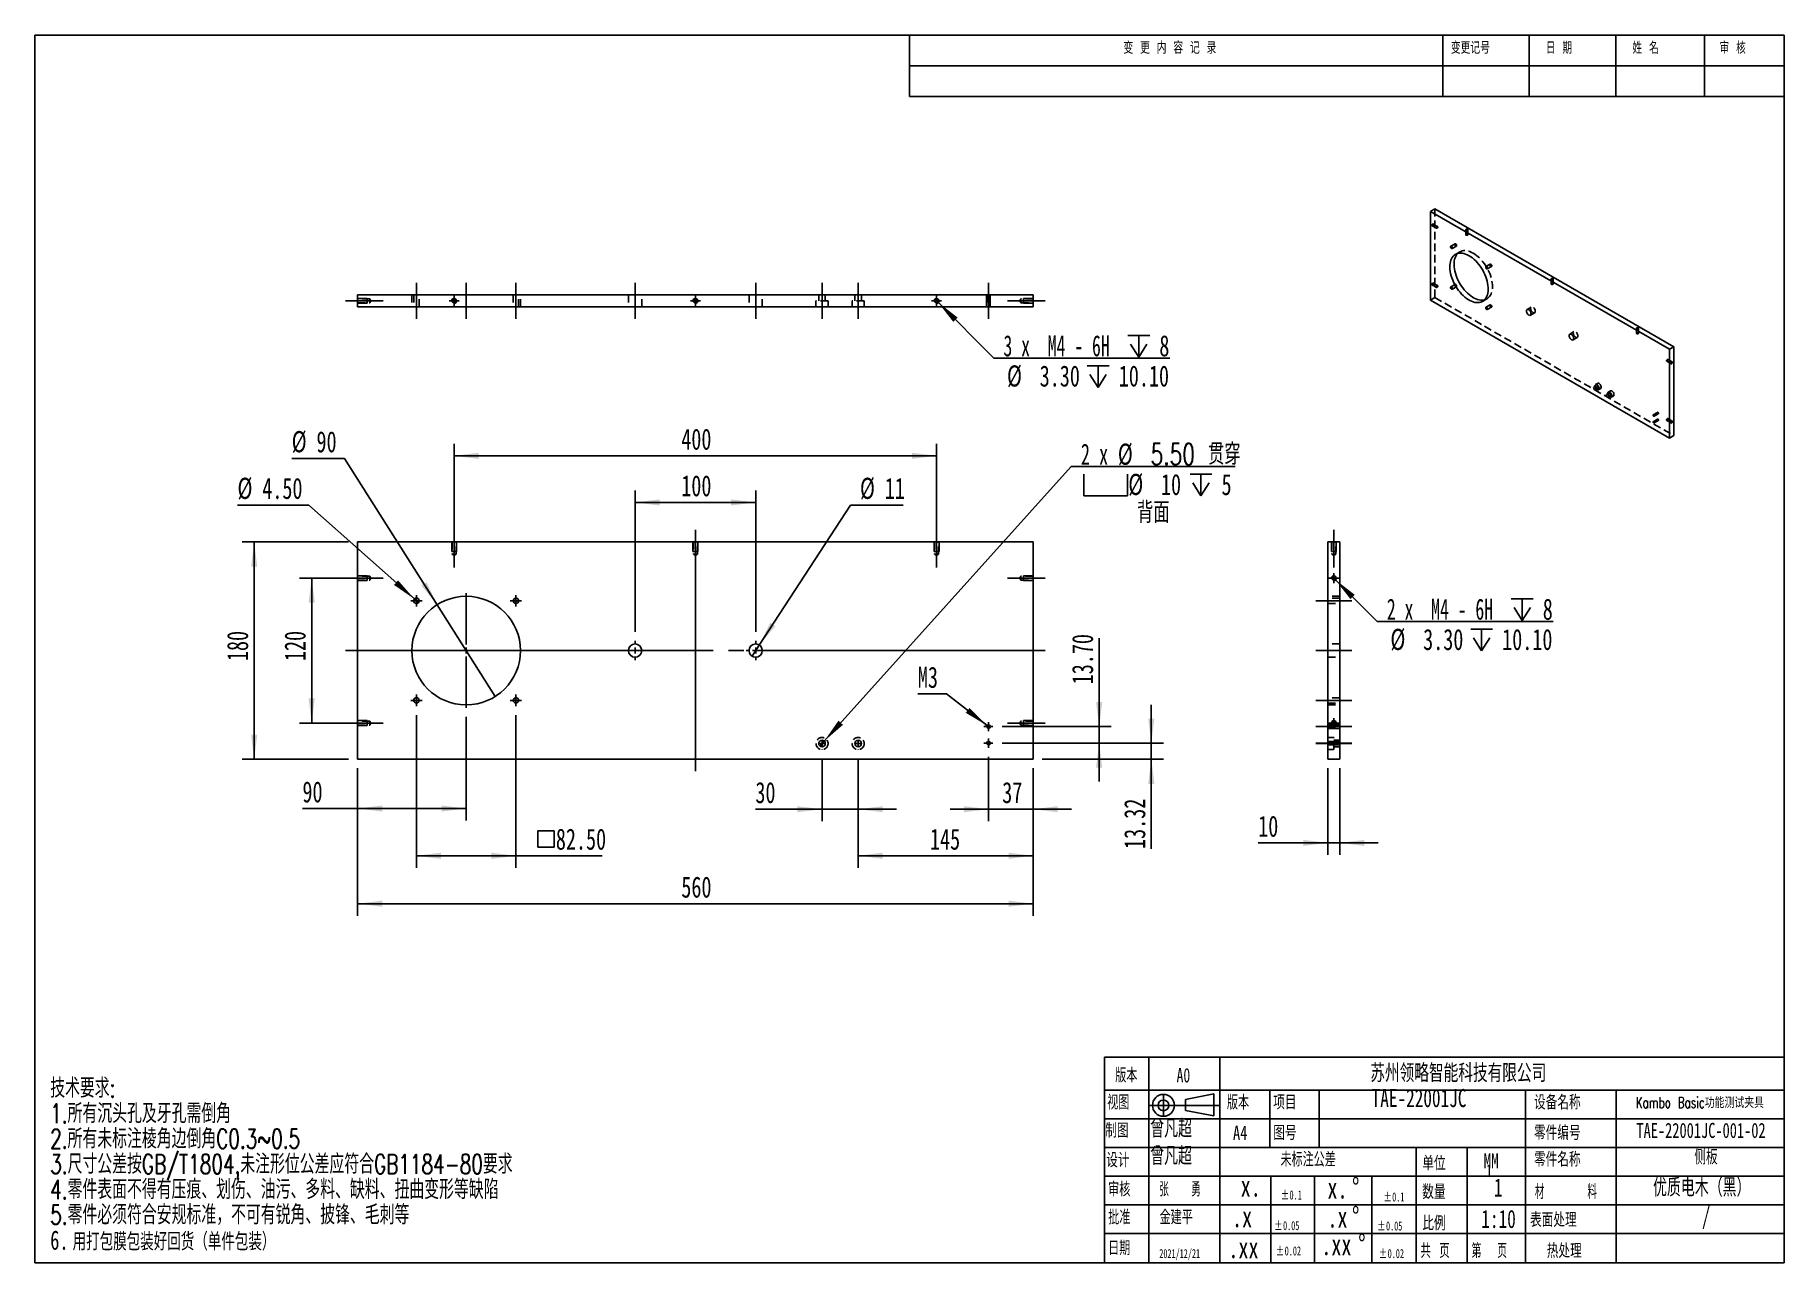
# Model space of a CAD drawing. Extents: x 2 to 292, y 3 to 207.
import ezdxf

# ---------------------------------------------------------------- set-up
doc = ezdxf.new("R2010")
doc.units = 0
for name, pattern in [('SLD-中心线', [34.29, 30.48, -1.27, 1.27, -1.27]), ('SLD-实线', [0]), ('SLD-虚线', [1.905, 1.27, -0.635])]:
    doc.linetypes.add(name, pattern=pattern)
doc.layers.get('0').update_dxf_attribs({"linetype": 'CONTINUOUS'})
for name, color, linetype in [('FORMAT', 7, 'SLD-实线'), ('图层1', 5, 'SLD-中心线'), ('图层7', 7, 'SLD-实线'), ('图框', 7, 'SLD-实线'), ('粗实线', 7, 'SLD-实线')]:
    doc.layers.add(name, color=color, linetype=linetype)
doc.styles.add('SLDTEXTSTYLE0', font='TXT', dxfattribs={"width": 0.7})
doc.styles.add('SLDTEXTSTYLE1', font='TXT', dxfattribs={"width": 0.7, "bigfont": 'bigfont'})
doc.styles.add('SLDTEXTSTYLE10', font='TXT', dxfattribs={"width": 0.633333})
doc.styles.add('SLDTEXTSTYLE11', font='TXT', dxfattribs={"width": 0.616667})
doc.styles.add('SLDTEXTSTYLE2', font='TXT', dxfattribs={"width": 0.736842, "bigfont": 'bigfont'})
doc.styles.add('SLDTEXTSTYLE3', font='TXT', dxfattribs={"width": 0.663})
doc.styles.add('SLDTEXTSTYLE4', font='TXT', dxfattribs={"width": 0.559211, "bigfont": 'bigfont'})
doc.styles.add('SLDTEXTSTYLE5', font='TXT', dxfattribs={"width": 0.736842})
doc.styles.add('SLDTEXTSTYLE6', font='TXT', dxfattribs={"width": 0.629187, "bigfont": 'bigfont'})
doc.styles.add('SLDTEXTSTYLE7', font='TXT', dxfattribs={"width": 0.657895, "bigfont": 'bigfont'})
doc.styles.add('SLDTEXTSTYLE8', font='TXT', dxfattribs={"width": 0.618421, "bigfont": 'bigfont'})
doc.styles.add('SLDTEXTSTYLE9', font='TXT', dxfattribs={"width": 0.58, "bigfont": 'bigfont'})
doc.dimstyles.new('SLDDIMSTYLE0', dxfattribs={"dimtxt": 3.5, "dimasz": 4.08, "dimexe": 0, "dimexo": 0.0625, "dimgap": 0.875, "dimtad": 2, "dimlfac": 5, "dimrnd": 1e-09, "dimzin": 12, "dimtxsty": 'SLDTEXTSTYLE0', "dimsah": 1, "dimcen": 0.09, "dimazin": 3, "dimtfac": 1, "dimtofl": 0, "dimtmove": 0, "dimatfit": 3, "dimtolj": 1, "dimtzin": 12})
doc.dimstyles.new('SLDDIMSTYLE1', dxfattribs={"dimtxt": 3.5, "dimasz": 4.08, "dimexe": 0, "dimexo": 0.0625, "dimgap": 0.875, "dimtad": 2, "dimlfac": 5, "dimrnd": 1e-09, "dimzin": 4, "dimtxsty": 'SLDTEXTSTYLE0', "dimsah": 1, "dimcen": 0.09, "dimazin": 3, "dimtfac": 1, "dimtofl": 0, "dimtmove": 0, "dimatfit": 3, "dimtolj": 1, "dimtzin": 12})
doc.dimstyles.new('SLDDIMSTYLE2', dxfattribs={"dimtxt": 3.5, "dimasz": 4.08, "dimexe": 0, "dimexo": 0.0625, "dimgap": 0.875, "dimtad": 0, "dimtih": 1, "dimtoh": 1, "dimlfac": 5, "dimrnd": 1e-09, "dimzin": 12, "dimtxsty": 'SLDTEXTSTYLE0', "dimblk1": 'NONE', "dimsah": 1, "dimcen": 0, "dimazin": 3, "dimtfac": 1, "dimtmove": 0, "dimatfit": 3, "dimtolj": 1, "dimtzin": 12})
doc.dimstyles.new('SLDDIMSTYLE3', dxfattribs={"dimtxt": 3.5, "dimasz": 4.08, "dimexe": 0, "dimexo": 0.0625, "dimgap": 0.875, "dimtad": 0, "dimtih": 1, "dimtoh": 1, "dimlfac": 5, "dimrnd": 1e-09, "dimzin": 4, "dimtxsty": 'SLDTEXTSTYLE0', "dimblk1": 'NONE', "dimsah": 1, "dimcen": 0, "dimazin": 3, "dimtfac": 1, "dimtmove": 0, "dimatfit": 3, "dimtolj": 1, "dimtzin": 12})
doc.dimstyles.new('SLDDIMSTYLE4', dxfattribs={"dimtxt": 3.5, "dimasz": 4.08, "dimexe": 0, "dimexo": 0.0625, "dimgap": 0.875, "dimtad": 2, "dimlfac": 5, "dimrnd": 1e-09, "dimzin": 12, "dimtxsty": 'SLDTEXTSTYLE0', "dimsah": 1, "dimcen": 0.09, "dimazin": 3, "dimtfac": 1, "dimtmove": 0, "dimatfit": 3, "dimtolj": 1, "dimtzin": 12})
doc.dimstyles.new('SLDDIMSTYLE5', dxfattribs={"dimtxt": 3.5, "dimasz": 4.08, "dimexe": 0, "dimexo": 0.0625, "dimgap": 0.875, "dimtad": 2, "dimlfac": 5, "dimrnd": 1e-09, "dimzin": 4, "dimtxsty": 'SLDTEXTSTYLE0', "dimsah": 1, "dimcen": 0.09, "dimazin": 3, "dimtfac": 1, "dimtmove": 0, "dimatfit": 3, "dimtolj": 1, "dimtzin": 12})
doc.dimstyles.new('SLDDIMSTYLE6', dxfattribs={"dimtxt": 3.5, "dimasz": 4.08, "dimexe": 0, "dimexo": 0.0625, "dimgap": 0.875, "dimtad": 0, "dimtih": 1, "dimtoh": 1, "dimlfac": 5, "dimrnd": 1e-09, "dimzin": 4, "dimtxsty": 'SLDTEXTSTYLE0', "dimblk1": 'NONE', "dimsah": 1, "dimcen": 0, "dimazin": 3, "dimtfac": 1, "dimtmove": 0, "dimatfit": 3, "dimtolj": 1, "dimtzin": 12})
doc.dimstyles.new('SLDDIMSTYLE7', dxfattribs={"dimtxt": 3.5, "dimasz": 4.08, "dimexe": 0, "dimexo": 0.0625, "dimgap": 0.875, "dimtad": 0, "dimtih": 1, "dimtoh": 1, "dimdec": 6, "dimlfac": 5, "dimrnd": 1e-09, "dimzin": 12, "dimtxsty": 'SLDTEXTSTYLE0', "dimblk1": 'NONE', "dimsah": 1, "dimcen": 0, "dimazin": 3, "dimtfac": 1, "dimtmove": 0, "dimatfit": 3, "dimtolj": 1, "dimtzin": 12})

msp = doc.modelspace()

# ---------------------------------------------------------------- texts
at = {"layer": 'FORMAT', "char_height": 2.38125, "attachment_point": 2, "style": 'SLDTEXTSTYLE1'}
for s, insert in [('\\M+194C5\\M+1967B', (183.15019978, 35.39475263)), ('\\M+196A2标\\M+1928D\\M+18CF6\\M+18DB7', (213.30359169, 21.45267775))]:
    msp.add_mtext(s, dxfattribs=dict(at, insert=insert))
at = {"layer": 'FORMAT', "color": 5, "insert": (192.61830553, 35.39475268), "char_height": 2.38125, "attachment_point": 2, "style": 'SLDTEXTSTYLE0'}
msp.add_mtext('A0', dxfattribs=at)
at = {"layer": '图层1'}
for s, insert, char_height, attachment_point, style in [('TAE-22001JC', (231.6854984, 31.92766345), 3, 2, 'SLDTEXTSTYLE0'), ('Kambo Basic\\M+18CF7\\M+1945C测试夹\\M+18BEF', (278.25251922, 30.57744909), 1.8, 2, 'SLDTEXTSTYLE1'), ('\\M+1915C\\M+1967D\\M+192B4', (187.11004352, 26.87743113), 3, 1, 'SLDTEXTSTYLE1'), ('TAE-22001JC-001-02', (278.44251509, 26.31484177), 2.5, 2, 'SLDTEXTSTYLE0'), ('\\M+1915C\\M+1967D\\M+192B4', (187.11004352, 22.3486825), 3, 1, 'SLDTEXTSTYLE1'), ('侧\\M+194C2', (279.26171599, 21.91040722), 2.5, 2, 'SLDTEXTSTYLE1'), ('优质电\\M+196D8\\M+18169\\M+1FC4B\\M+1816A', (278.56305726, 17.10553074), 3, 2, 'SLDTEXTSTYLE1'), ('1', (244.82181763, 17.10553057), 3, 2, 'SLDTEXTSTYLE0'), ('1:10', (244.87494266, 11.89709443), 3, 2, 'SLDTEXTSTYLE0'), ('/', (279.30295579, 12.4618011), 3, 2, 'SLDTEXTSTYLE0')]:
    msp.add_mtext(s, dxfattribs=dict(at, insert=insert, char_height=char_height, attachment_point=attachment_point, style=style))
at = {"layer": '图层7', "color": 5, "char_height": 2, "attachment_point": 1}
for s, insert, style in [('变 \\M+18D58 \\M+193E0 \\M+19765 记 录', (182.66411325, 205.45562471), 'SLDTEXTSTYLE6'), ('变\\M+18D58记\\M+18D86', (236.95844552, 205.45562471), 'SLDTEXTSTYLE2'), ('\\M+193FA \\M+18AFA', (252.71885129, 205.45562471), 'SLDTEXTSTYLE7'), ('\\M+190A9 \\M+196BC', (267.08320364, 205.45562471), 'SLDTEXTSTYLE7'), ('审 \\M+18A6A', (281.51731514, 205.45562471), 'SLDTEXTSTYLE7')]:
    msp.add_mtext(s, dxfattribs=dict(at, insert=insert, style=style))
at = {"layer": '图层7', "attachment_point": 1}
for s, insert, char_height, style in [('苏\\M+18F42领\\M+197AA\\M+19271\\M+1945C\\M+189C8\\M+18B5A\\M+1974C\\M+18CC0\\M+18CF6\\M+18E69', (223.60766877, 36.06507163), 3, 'SLDTEXTSTYLE2'), ('视图', (179.98815345, 30.90734463), 2.38125, 'SLDTEXTSTYLE1'), ('\\M+194C5\\M+1967B', (199.83327489, 30.90734463), 2.38125, 'SLDTEXTSTYLE1'), ('项\\M+196DA', (207.51761991, 30.90734463), 2.38125, 'SLDTEXTSTYLE2'), ('设备\\M+196BC\\M+18FCC', (250.75336199, 30.90734463), 2.38125, 'SLDTEXTSTYLE2'), ('\\M+190A7图', (179.67065348, 26.24513642), 2.38125, 'SLDTEXTSTYLE2'), ('\\M+197EB\\M+18C8F编\\M+18D86', (250.75336199, 25.85711231), 2.38125, 'SLDTEXTSTYLE2'), ('A4', (200.84089629, 25.85711231), 2.38125, 'SLDTEXTSTYLE5'), ('图\\M+18D86', (207.51761991, 25.85711231), 2.38125, 'SLDTEXTSTYLE2'), ('设计', (179.82940346, 21.32836368), 2.38125, 'SLDTEXTSTYLE2'), ('单\\M+188CA', (232.22978407, 20.80397018), 2.38125, 'SLDTEXTSTYLE2'), ('MM', (242.39487197, 21.26169976), 2.5, 'SLDTEXTSTYLE5'), ('\\M+197EB\\M+18C8F\\M+196BC\\M+18FCC', (250.75336199, 21.45267775), 2.38125, 'SLDTEXTSTYLE2'), ('审\\M+18A6A', (180.14690343, 16.50824819), 2.38125, 'SLDTEXTSTYLE1'), ('张   \\M+19745', (188.61773589, 16.50824819), 2.38125, 'SLDTEXTSTYLE9'), ('x.', (202.10966381, 17.59115646), 3.5, 'SLDTEXTSTYLE0'), ('\\M+19094\\M+197CA', (232.22978407, 16.08521175), 2.38125, 'SLDTEXTSTYLE2'), ('\\M+18DDE      \\M+197BF', (250.8856531, 16.08521175), 2.38125, 'SLDTEXTSTYLE4'), ('\\M+194E1\\M+18F79', (180.14690343, 11.86387207), 2.38125, 'SLDTEXTSTYLE1'), ('\\M+18BE0\\M+18C9A\\M+195BD', (188.67773511, 11.86387207), 2.38125, 'SLDTEXTSTYLE1'), ('.x', (200.68365282, 12.52439055), 3.5, 'SLDTEXTSTYLE0'), ('\\M+1955C\\M+196CA处\\M+1979D', (250.09352168, 11.44148228), 2.38125, 'SLDTEXTSTYLE2'), ('\\M+194E4\\M+197E1', (232.22978407, 10.87677561), 2.38125, 'SLDTEXTSTYLE2'), ('\\M+193FA\\M+18AFA', (180.14690343, 6.7635277), 2.38125, 'SLDTEXTSTYLE1'), ('.xx', (200.07285808, 7.3845543), 3.5, 'SLDTEXTSTYLE0'), ('\\M+18BA4 页', (231.93718833, 6.30164603), 2.38125, 'SLDTEXTSTYLE7'), ('\\M+191E6  页', (240.4032064, 6.30164603), 2.38125, 'SLDTEXTSTYLE8'), ('热处\\M+1979D', (252.87008895, 6.30164603), 2.38125, 'SLDTEXTSTYLE2'), ('2021/12/21', (188.61773589, 5.41128007), 1.5, 'SLDTEXTSTYLE3')]:
    msp.add_mtext(s, dxfattribs=dict(at, insert=insert, char_height=char_height, style=style))
at = {"layer": '图框', "color": 5, "insert": (184.94793735, 129.21380667), "char_height": 3.5, "attachment_point": 1, "style": 'SLDTEXTSTYLE1'}
msp.add_mtext('\\M+19477\\M+196CA', dxfattribs=at)
at = {"layer": '图框', "insert": (242.80353672, 19.44398759), "char_height": 2.11666667, "attachment_point": 1, "rotation": 359.9999999464, "style": 'SLDTEXTSTYLE0'}
msp.add_mtext('1', dxfattribs=at)

# ---------------------------------------------------------------- blocks, each defined once
blk = doc.blocks.new('SW_NOTE_0')
at = {"layer": '图层7', "color": 0, "char_height": 1.5, "attachment_point": 1, "style": 'SLDTEXTSTYLE3'}
for s, insert in [('%%p', (0, 1.93)), ('0.05', (1.44, 1.93))]:
    blk.add_mtext(s, dxfattribs=dict(at, insert=insert))
blk = doc.blocks.new('SW_NOTE_1')
at = {"layer": '图层7', "color": 0, "char_height": 1.5, "attachment_point": 1, "style": 'SLDTEXTSTYLE3'}
for s, insert in [('%%p', (0, 1.93)), ('0.02', (1.44, 1.93))]:
    blk.add_mtext(s, dxfattribs=dict(at, insert=insert))
blk = doc.blocks.new('SW_NOTE_2')
at = {"layer": '图层7', "color": 0, "char_height": 1.5, "attachment_point": 1, "style": 'SLDTEXTSTYLE3'}
for s, insert in [('%%p', (0, 1.93)), ('0.1', (1.44, 1.93))]:
    blk.add_mtext(s, dxfattribs=dict(at, insert=insert))
blk = doc.blocks.new('SW_NOTE_3')
at = {"layer": '图层7', "color": 0, "attachment_point": 1}
for s, insert, char_height, style in [('\\M+18B5A术\\M+19776\\M+18B81:', (0, 4.13), 3.2, 'SLDTEXTSTYLE1'), ('1.\\M+18F8A\\M+1974C沉头\\M+18D45\\M+18B79\\M+189E5\\M+18D45\\M+18EF9\\M+1937C\\M+18A70', (0, -0.07), 3.2, 'SLDTEXTSTYLE1'), ('2.\\M+18F8A\\M+1974C\\M+196A2标\\M+1928D棱\\M+18A70边\\M+1937C\\M+18A70C0.3~0.5', (0, -4.27), 3.2, 'SLDTEXTSTYLE1'), ('3.\\M+18EDA\\M+190A1\\M+18CF6\\M+18DB7\\M+188C2GB/T1804,\\M+196A2\\M+1928D\\M+18C60\\M+188CA\\M+18CF6\\M+18DB7应\\M+19584\\M+18D87GB1184-80\\M+19776\\M+18B81', (0, -8.47), 3.2, 'SLDTEXTSTYLE1'), ('4.\\M+197EB\\M+18C8F\\M+1955C\\M+196CA\\M+19573\\M+193BE\\M+1974C压\\M+18DAD\\M+18141划伤\\M+18141\\M+196FB污\\M+18141\\M+191BD\\M+197BF\\M+18141\\M+1E39E\\M+197BF\\M+18141扭\\M+18BC8变\\M+18C60\\M+19399\\M+1E39E\\M+1E89C', (0, -12.67), 3.2, 'SLDTEXTSTYLE1'), ('5.\\M+197EB\\M+18C8F\\M+1954B须\\M+19584\\M+18D87\\M+188C0规标\\M+18F79\\M+18143\\M+19573\\M+189C2\\M+1974C锐\\M+18A70\\M+18141\\M+194E2锋\\M+18141\\M+196D1\\M+18E68\\M+19399', (0, -16.87), 3.2, 'SLDTEXTSTYLE1'), ('6.', (0, -21.07), 3.2, 'SLDTEXTSTYLE0'), ('\\M+19770\\M+191C5\\M+195EF\\M+1968C\\M+195EF\\M+19195\\M+18D44\\M+189F1货\\M+18169单\\M+18C8F\\M+195EF\\M+19195\\M+1816A', (3.72, -21.47), 2.91042, 'SLDTEXTSTYLE1')]:
    blk.add_mtext(s, dxfattribs=dict(at, insert=insert, char_height=char_height, style=style))
blk = doc.blocks.new('SW_NOTE_4')
at = {"layer": '图层7', "color": 0, "char_height": 3.5, "attachment_point": 1, "style": 'SLDTEXTSTYLE0'}
for s, insert in [('.x', (0, 4.51)), ('%%d', (4.07, 4.51))]:
    blk.add_mtext(s, dxfattribs=dict(at, insert=insert))
blk = doc.blocks.new('SW_NOTE_5')
at = {"layer": '图层7', "color": 0, "char_height": 3.5, "attachment_point": 1, "style": 'SLDTEXTSTYLE0'}
for s, insert in [('x.', (0, 4.51)), ('%%d', (4.07, 4.51))]:
    blk.add_mtext(s, dxfattribs=dict(at, insert=insert))
blk = doc.blocks.new('SW_NOTE_6')
at = {"layer": '图层7', "color": 0, "char_height": 3.5, "attachment_point": 1, "style": 'SLDTEXTSTYLE0'}
for s, insert in [('.xx', (0, 4.51)), ('%%d', (6.11, 4.51))]:
    blk.add_mtext(s, dxfattribs=dict(at, insert=insert))
blk = doc.blocks.new('SW_NOTE_7')
at = {"layer": '图层7', "color": 0, "char_height": 1.5, "attachment_point": 1, "style": 'SLDTEXTSTYLE3'}
for s, insert in [('%%p', (0, 1.93)), ('0.1', (1.44, 1.93))]:
    blk.add_mtext(s, dxfattribs=dict(at, insert=insert))
blk = doc.blocks.new('SW_NOTE_8')
at = {"layer": '图层7', "color": 0, "char_height": 1.5, "attachment_point": 1, "style": 'SLDTEXTSTYLE3'}
for s, insert in [('%%p', (0, 1.93)), ('0.05', (1.44, 1.93))]:
    blk.add_mtext(s, dxfattribs=dict(at, insert=insert))
blk = doc.blocks.new('SW_NOTE_9')
at = {"layer": '图层7', "color": 0, "char_height": 1.5, "attachment_point": 1, "style": 'SLDTEXTSTYLE3'}
for s, insert in [('%%p', (0, 1.93)), ('0.02', (1.44, 1.93))]:
    blk.add_mtext(s, dxfattribs=dict(at, insert=insert))
blk = doc.blocks.new('_D')
at = {"layer": '图框', "color": 5}
for p, q in [((55.7, 85.07), (55.7, 60.63)), ((167.7, 85.07), (167.7, 60.63)), ((55.7, 62.63), (167.7, 62.63))]:
    blk.add_line(p, q, dxfattribs=at)
for points in [[(55.7, 62.63), (59.78, 62.13), (59.78, 63.14)], [(167.7, 62.63), (163.62, 63.14), (163.62, 62.13)]]:
    blk.add_solid(points, dxfattribs=at)
at = {"layer": '图框', "color": 5, "insert": (109.37, 67.14), "char_height": 3.5, "attachment_point": 1, "style": 'SLDTEXTSTYLE0'}
blk.add_mtext('560', dxfattribs=at)
blk = doc.blocks.new('_D_1')
at = {"layer": '图框', "color": 5}
for p, q in [((54.2, 122.57), (36.55, 122.57)), ((38.55, 122.57), (38.55, 86.57)), ((54.2, 86.57), (36.55, 86.57))]:
    blk.add_line(p, q, dxfattribs=at)
for points in [[(38.55, 122.57), (38.04, 118.49), (39.06, 118.49)], [(38.55, 86.57), (39.06, 90.65), (38.04, 90.65)]]:
    blk.add_solid(points, dxfattribs=at)
at = {"layer": '图框', "color": 5, "insert": (34.04, 102.83), "char_height": 3.5, "attachment_point": 1, "rotation": 90, "style": 'SLDTEXTSTYLE0'}
blk.add_mtext('180', dxfattribs=at)
blk = doc.blocks.new('_D_2')
at = {"layer": '图框', "color": 5}
for p, q in [((101.7, 107.67), (101.7, 131.12)), ((121.7, 107.67), (121.7, 131.12)), ((101.7, 129.12), (121.7, 129.12))]:
    blk.add_line(p, q, dxfattribs=at)
for points in [[(101.7, 129.12), (105.78, 128.61), (105.78, 129.62)], [(121.7, 129.12), (117.62, 129.62), (117.62, 128.61)]]:
    blk.add_solid(points, dxfattribs=at)
at = {"layer": '图框', "color": 5, "insert": (109.36, 133.63), "char_height": 3.5, "attachment_point": 1, "style": 'SLDTEXTSTYLE0'}
blk.add_mtext('100', dxfattribs=at)
blk = doc.blocks.new('_D_3')
at = {"layer": '图框', "color": 5}
for p, q in [((56.22, 116.57), (46.08, 116.57)), ((48.08, 116.57), (48.08, 92.57)), ((56.22, 92.57), (46.08, 92.57))]:
    blk.add_line(p, q, dxfattribs=at)
for points in [[(48.08, 116.57), (47.57, 112.49), (48.59, 112.49)], [(48.08, 92.57), (48.59, 96.65), (47.57, 96.65)]]:
    blk.add_solid(points, dxfattribs=at)
at = {"layer": '图框', "color": 5, "insert": (43.57, 102.83), "char_height": 3.5, "attachment_point": 1, "rotation": 90, "style": 'SLDTEXTSTYLE0'}
blk.add_mtext('120', dxfattribs=at)
blk = doc.blocks.new('_D_4')
at = {"layer": '图框', "color": 5}
for p, q in [((71.7, 122.05), (71.7, 138.84)), ((71.7, 136.84), (151.7, 136.84)), ((151.7, 122.05), (151.7, 138.84))]:
    blk.add_line(p, q, dxfattribs=at)
for points in [[(71.7, 136.84), (75.78, 136.33), (75.78, 137.35)], [(151.7, 136.84), (147.62, 137.35), (147.62, 136.33)]]:
    blk.add_solid(points, dxfattribs=at)
at = {"layer": '图框', "color": 5, "insert": (109.36, 141.35), "char_height": 3.5, "attachment_point": 1, "style": 'SLDTEXTSTYLE0'}
blk.add_mtext('400', dxfattribs=at)
blk = doc.blocks.new('_D_5')
at = {"layer": '图框', "color": 5}
for p, q in [((73.7, 93.57), (73.7, 76.4)), ((55.7, 85.07), (55.7, 76.4)), ((55.7, 78.4), (46.55, 78.4)), ((73.7, 78.4), (55.7, 78.4))]:
    blk.add_line(p, q, dxfattribs=at)
for points in [[(55.7, 78.4), (59.78, 77.89), (59.78, 78.9)], [(73.7, 78.4), (69.62, 78.9), (69.62, 77.89)]]:
    blk.add_solid(points, dxfattribs=at)
at = {"layer": '图框', "color": 5, "insert": (46.55, 82.91), "char_height": 3.5, "attachment_point": 1, "style": 'SLDTEXTSTYLE0'}
blk.add_mtext('90', dxfattribs=at)
blk = doc.blocks.new('SW_SYMBOL_MOD_BOX')
at = {"layer": '图框', "color": 0}
for p, q in [((200, 200), (200, 800)), ((200, 800), (800, 800)), ((800, 800), (800, 200)), ((200, 200), (800, 200))]:
    blk.add_line(p, q, dxfattribs=at)
blk = doc.blocks.new('_D_6')
at = {"layer": '图框', "color": 5}
for p, q in [((65.45, 93.87), (65.45, 68.57)), ((81.95, 93.87), (81.95, 68.57)), ((81.95, 70.57), (65.45, 70.57)), ((81.95, 70.57), (96.24, 70.57))]:
    blk.add_line(p, q, dxfattribs=at)
for points in [[(65.45, 70.57), (69.53, 70.06), (69.53, 71.08)], [(81.95, 70.57), (77.87, 71.08), (77.87, 70.06)]]:
    blk.add_solid(points, dxfattribs=at)
at = {"layer": '图框', "color": 5, "xscale": 0.004511737089201878, "yscale": 0.004511737089201878, "zscale": 0.004511737089201878, "rotation": 359.9999999999996}
blk.add_blockref('SW_SYMBOL_MOD_BOX', (84.67, 71.09), dxfattribs=at)
at = {"layer": '图框', "color": 5, "insert": (88.57, 75.08), "char_height": 3.5, "attachment_point": 1, "style": 'SLDTEXTSTYLE0'}
blk.add_mtext('82.50', dxfattribs=at)
blk = doc.blocks.new('_D_7')
at = {"layer": '图框', "color": 5}
for p, q in [((53.53, 136.41), (44.77, 136.41)), ((68.88, 112.17), (53.53, 136.41)), ((78.51, 96.96), (68.88, 112.17))]:
    blk.add_line(p, q, dxfattribs=at)
blk.add_solid([(68.88, 112.17), (67.13, 115.89), (66.27, 115.35)], dxfattribs=at)
at = {"layer": '图框', "color": 5, "char_height": 3.5, "attachment_point": 1, "style": 'SLDTEXTSTYLE0'}
for s, insert in [('%%c', (44.77, 140.94)), ('90', (48.88, 140.92))]:
    blk.add_mtext(s, dxfattribs=dict(at, insert=insert))
blk = doc.blocks.new('_NONE')
blk = doc.blocks.new('_D_8')
at = {"layer": '图框', "color": 5}
for p, q in [((47.62, 128.69), (35.78, 128.69)), ((65.11, 113.12), (47.62, 128.69)), ((65.78, 112.52), (65.11, 113.12))]:
    blk.add_line(p, q, dxfattribs=at)
blk.add_solid([(65.11, 113.12), (62.4, 116.21), (61.73, 115.45)], dxfattribs=at)
at = {"layer": '图框', "color": 5, "char_height": 3.5, "attachment_point": 1, "style": 'SLDTEXTSTYLE0'}
for s, insert in [('%%c', (35.78, 133.21)), ('4.50', (39.89, 133.2))]:
    blk.add_mtext(s, dxfattribs=dict(at, insert=insert))
blk = doc.blocks.new('_D_9')
at = {"layer": '图框', "color": 5}
for p, q in [((160.3, 86.98), (160.3, 76.29)), ((167.7, 85.07), (167.7, 76.29)), ((160.3, 78.29), (153.95, 78.29)), ((160.3, 78.29), (167.7, 78.29)), ((167.7, 78.29), (174.05, 78.29))]:
    blk.add_line(p, q, dxfattribs=at)
for points in [[(160.3, 78.29), (156.22, 78.79), (156.22, 77.78)], [(167.7, 78.29), (171.78, 77.78), (171.78, 78.79)]]:
    blk.add_solid(points, dxfattribs=at)
at = {"layer": '图框', "color": 5, "insert": (162.58, 82.8), "char_height": 3.5, "attachment_point": 1, "style": 'SLDTEXTSTYLE0'}
blk.add_mtext('37', dxfattribs=at)
blk = doc.blocks.new('_D_10')
at = {"layer": '图框', "color": 5}
for p, q in [((138.7, 86.62), (138.7, 68.57)), ((167.7, 85.07), (167.7, 68.57)), ((138.7, 70.57), (167.7, 70.57))]:
    blk.add_line(p, q, dxfattribs=at)
for points in [[(138.7, 70.57), (142.78, 70.06), (142.78, 71.08)], [(167.7, 70.57), (163.62, 71.08), (163.62, 70.06)]]:
    blk.add_solid(points, dxfattribs=at)
at = {"layer": '图框', "color": 5, "insert": (150.6, 75.08), "char_height": 3.5, "attachment_point": 1, "style": 'SLDTEXTSTYLE0'}
blk.add_mtext('145', dxfattribs=at)
blk = doc.blocks.new('_D_11')
at = {"layer": '图框', "color": 5}
for p, q in [((132.7, 86.62), (132.7, 76.29)), ((138.7, 86.62), (138.7, 76.29)), ((132.7, 78.29), (121.65, 78.29)), ((138.7, 78.29), (132.7, 78.29)), ((138.7, 78.29), (145.05, 78.29))]:
    blk.add_line(p, q, dxfattribs=at)
for points in [[(132.7, 78.29), (128.62, 78.79), (128.62, 77.78)], [(138.7, 78.29), (142.78, 77.78), (142.78, 78.79)]]:
    blk.add_solid(points, dxfattribs=at)
at = {"layer": '图框', "color": 5, "insert": (121.65, 82.8), "char_height": 3.5, "attachment_point": 1, "style": 'SLDTEXTSTYLE0'}
blk.add_mtext('30', dxfattribs=at)
blk = doc.blocks.new('_D_12')
at = {"layer": '图框', "color": 5}
for p, q in [((187.3, 89.23), (187.3, 95.58)), ((162.55, 89.23), (189.3, 89.23)), ((187.3, 89.23), (187.3, 86.57)), ((169.2, 86.57), (189.3, 86.57)), ((187.3, 86.57), (187.3, 71.7))]:
    blk.add_line(p, q, dxfattribs=at)
for points in [[(187.3, 89.23), (187.81, 93.31), (186.79, 93.31)], [(187.3, 86.57), (186.79, 82.49), (187.81, 82.49)]]:
    blk.add_solid(points, dxfattribs=at)
at = {"layer": '图框', "color": 5, "insert": (182.79, 71.7), "char_height": 3.5, "attachment_point": 1, "rotation": 90, "style": 'SLDTEXTSTYLE0'}
blk.add_mtext('13.32', dxfattribs=at)
blk = doc.blocks.new('_D_13')
at = {"layer": '图框', "color": 5}
for p, q in [((178.65, 91.97), (178.65, 106.65)), ((162.55, 91.97), (180.65, 91.97)), ((178.65, 91.97), (178.65, 89.23)), ((162.55, 89.23), (180.65, 89.23)), ((178.65, 89.23), (178.65, 82.88))]:
    blk.add_line(p, q, dxfattribs=at)
for points in [[(178.65, 91.97), (179.16, 96.05), (178.14, 96.05)], [(178.65, 89.23), (178.14, 85.15), (179.16, 85.15)]]:
    blk.add_solid(points, dxfattribs=at)
at = {"layer": '图框', "color": 5, "insert": (174.14, 98.98), "char_height": 3.5, "attachment_point": 1, "rotation": 90, "style": 'SLDTEXTSTYLE0'}
blk.add_mtext('13.70', dxfattribs=at)
blk = doc.blocks.new('SW_SYMBOL_HOLE_SPOT')
at = {"layer": '图框', "color": 0}
for p, q in [((0, 875), (0, 75)), ((1600, 75), (1600, 875)), ((0, 75), (1600, 75))]:
    blk.add_line(p, q, dxfattribs=at)
blk = doc.blocks.new('SW_SYMBOL_HOLE_DEPTH')
at = {"layer": '图框', "color": 0}
for p, q in [((0, 875), (800, 875)), ((400, 875), (400, 75)), ((100, 555), (400, 75)), ((700, 555), (400, 75))]:
    blk.add_line(p, q, dxfattribs=at)
blk = doc.blocks.new('_D_14')
at = {"layer": '图框', "color": 5}
for p, q in [((133.07, 89.58), (174.03, 135.06)), ((174.03, 135.06), (201.18, 135.06)), ((132.33, 88.76), (133.07, 89.58))]:
    blk.add_line(p, q, dxfattribs=at)
blk.add_solid([(133.07, 89.58), (136.17, 92.27), (135.42, 92.95)], dxfattribs=at)
at = {"layer": '图框', "color": 5, "xscale": 0.004511737089201878, "yscale": 0.004511737089201878, "zscale": 0.004511737089201878}
for name, p in [('SW_SYMBOL_HOLE_SPOT', (176.11, 129.85)), ('SW_SYMBOL_HOLE_DEPTH', (193.72, 129.85))]:
    blk.add_blockref(name, p, dxfattribs=at)
at = {"layer": '图框', "color": 5, "char_height": 3.5, "attachment_point": 1}
for s, insert, style in [('5.50 贯\\M+190FA', (187.17, 138.86), 'SLDTEXTSTYLE1'), ('2 x', (175.62, 138.86), 'SLDTEXTSTYLE10'), ('%%c', (181.75, 138.87), 'SLDTEXTSTYLE0'), ('%%c', (183.48, 133.86), 'SLDTEXTSTYLE0'), ('10', (188.9, 133.84), 'SLDTEXTSTYLE0'), ('5', (198.94, 133.84), 'SLDTEXTSTYLE0')]:
    blk.add_mtext(s, dxfattribs=dict(at, insert=insert, style=style))
blk = doc.blocks.new('_D_15')
at = {"layer": '图框', "color": 5}
for p, q in [((122.3, 105.49), (137.4, 128.69)), ((137.4, 128.69), (146.18, 128.69)), ((121.1, 103.65), (122.3, 105.49))]:
    blk.add_line(p, q, dxfattribs=at)
blk.add_solid([(122.3, 105.49), (124.95, 108.63), (124.1, 109.19)], dxfattribs=at)
at = {"layer": '图框', "color": 5, "char_height": 3.5, "attachment_point": 1, "style": 'SLDTEXTSTYLE0'}
for s, insert in [('%%c', (138.99, 133.21)), ('11', (143.1, 133.2))]:
    blk.add_mtext(s, dxfattribs=dict(at, insert=insert))
blk = doc.blocks.new('_D_16')
at = {"layer": '图框', "color": 5}
for p, q in [((153.34, 97.39), (148.59, 97.39)), ((160.06, 92.16), (153.34, 97.39)), ((160.53, 91.79), (160.06, 92.16))]:
    blk.add_line(p, q, dxfattribs=at)
blk.add_solid([(160.06, 92.16), (157.16, 95.06), (156.53, 94.26)], dxfattribs=at)
at = {"layer": '图框', "color": 5, "insert": (148.59, 101.9), "char_height": 3.5, "attachment_point": 1, "style": 'SLDTEXTSTYLE0'}
blk.add_mtext('M3', dxfattribs=at)
blk = doc.blocks.new('SW_CENTERMARKSYMBOL_0')
at = {"layer": '图框', "color": 0}
for p, q in [((-0.5, 0), (-0.75, 0)), ((0, 0), (-0.5, 0)), ((0, 0.5), (0, 0.75)), ((0, 0), (0, 0.5)), ((0, 0), (0, -0.5)), ((0, 0), (0.5, 0)), ((0.5, 0), (0.75, 0)), ((0, -0.5), (0, -0.75))]:
    blk.add_line(p, q, dxfattribs=at)
blk = doc.blocks.new('SW_CENTERMARKSYMBOL_1')
at = {"layer": '图框', "color": 0}
for p, q in [((-0.5, 0), (-0.75, 0)), ((0, 0), (-0.5, 0)), ((0, 0.5), (0, 0.75)), ((0, 0), (0, 0.5)), ((0, 0), (0, -0.5)), ((0, 0), (0.5, 0)), ((0.5, 0), (0.75, 0)), ((0, -0.5), (0, -0.75))]:
    blk.add_line(p, q, dxfattribs=at)
blk = doc.blocks.new('SW_CENTERMARKSYMBOL_2')
at = {"layer": '图框', "color": 0}
for p, q in [((0, 1), (0, 9.5)), ((-1, 0), (-9.5, 0)), ((0, 0), (-0.5, 0)), ((0, 0), (0, 0.5)), ((0, 0), (0, -0.5)), ((0, 0), (0.5, 0)), ((1, 0), (9.5, 0)), ((0, -1), (0, -9.5))]:
    blk.add_line(p, q, dxfattribs=at)
blk = doc.blocks.new('SW_CENTERMARKSYMBOL_3')
at = {"layer": '图框', "color": 0}
for p, q in [((-0.5, 0), (-0.95, 0)), ((0, 0), (-0.5, 0)), ((0, 0.5), (0, 0.95)), ((0, 0), (0, 0.5)), ((0, 0), (0, -0.5)), ((0, 0), (0.5, 0)), ((0.5, 0), (0.95, 0)), ((0, -0.5), (0, -0.95))]:
    blk.add_line(p, q, dxfattribs=at)
blk = doc.blocks.new('SW_CENTERMARKSYMBOL_4')
at = {"layer": '图框', "color": 0}
for p, q in [((-0.5, 0), (-0.95, 0)), ((0, 0), (-0.5, 0)), ((0, 0.5), (0, 0.95)), ((0, 0), (0, 0.5)), ((0, 0), (0, -0.5)), ((0, 0), (0.5, 0)), ((0.5, 0), (0.95, 0)), ((0, -0.5), (0, -0.95))]:
    blk.add_line(p, q, dxfattribs=at)
blk = doc.blocks.new('SW_CENTERMARKSYMBOL_5')
at = {"layer": '图框', "color": 0}
for p, q in [((-0.5, 0), (-0.95, 0)), ((0, 0), (-0.5, 0)), ((0, 0.5), (0, 0.95)), ((0, 0), (0, 0.5)), ((0, 0), (0, -0.5)), ((0, 0), (0.5, 0)), ((0.5, 0), (0.95, 0)), ((0, -0.5), (0, -0.95))]:
    blk.add_line(p, q, dxfattribs=at)
blk = doc.blocks.new('SW_CENTERMARKSYMBOL_6')
at = {"layer": '图框', "color": 0}
for p, q in [((-0.5, 0), (-0.95, 0)), ((0, 0), (-0.5, 0)), ((0, 0.5), (0, 0.95)), ((0, 0), (0, 0.5)), ((0, 0), (0, -0.5)), ((0, 0), (0.5, 0)), ((0.5, 0), (0.95, 0)), ((0, -0.5), (0, -0.95))]:
    blk.add_line(p, q, dxfattribs=at)
blk = doc.blocks.new('SW_CENTERMARKSYMBOL_7')
at = {"layer": '图框', "color": 0}
for p, q in [((-1, 0), (-1.05, 0)), ((0, 0), (-0.5, 0)), ((0, 1), (0, 1.05)), ((0, 0), (0, 0.5)), ((0, 0), (0, -0.5)), ((0, 0), (0.5, 0)), ((1, 0), (1.05, 0)), ((0, -1), (0, -1.05))]:
    blk.add_line(p, q, dxfattribs=at)
blk = doc.blocks.new('SW_CENTERMARKSYMBOL_8')
at = {"layer": '图框', "color": 0}
for p, q in [((-1, 0), (-1.05, 0)), ((0, 0), (-0.5, 0)), ((0, 1), (0, 1.05)), ((0, 0), (0, 0.5)), ((0, 0), (0, -0.5)), ((0, 0), (0.5, 0)), ((1, 0), (1.05, 0)), ((0, -1), (0, -1.05))]:
    blk.add_line(p, q, dxfattribs=at)
blk = doc.blocks.new('SW_CENTERMARKSYMBOL_9')
at = {"layer": '图框', "color": 0}
for p, q in [((-1, 0), (-1.6, 0)), ((0, 0), (-0.5, 0)), ((0, 1), (0, 1.6)), ((0, 0), (0, 0.5)), ((0, 0), (0, -0.5)), ((0, 0), (0.5, 0)), ((1, 0), (1.6, 0)), ((0, -1), (0, -1.6))]:
    blk.add_line(p, q, dxfattribs=at)
blk = doc.blocks.new('SW_CENTERMARKSYMBOL_10')
at = {"layer": '图框', "color": 0}
for p, q in [((-1, 0), (-1.6, 0)), ((0, 0), (-0.5, 0)), ((0, 1), (0, 1.6)), ((0, 0), (0, 0.5)), ((0, 0), (0, -0.5)), ((0, 0), (0.5, 0)), ((1, 0), (1.6, 0)), ((0, -1), (0, -1.6))]:
    blk.add_line(p, q, dxfattribs=at)
blk = doc.blocks.new('_D_17')
at = {"layer": '图框', "color": 5}
for p, q in [((216.56, 85.07), (216.56, 70.71)), ((218.56, 85.07), (218.56, 70.71)), ((216.56, 72.71), (205.02, 72.71)), ((218.56, 72.71), (216.56, 72.71)), ((218.56, 72.71), (224.91, 72.71))]:
    blk.add_line(p, q, dxfattribs=at)
for points in [[(216.56, 72.71), (212.48, 73.21), (212.48, 72.2)], [(218.56, 72.71), (222.64, 72.2), (222.64, 73.21)]]:
    blk.add_solid(points, dxfattribs=at)
at = {"layer": '图框', "color": 5, "insert": (205.02, 77.22), "char_height": 3.5, "attachment_point": 1, "style": 'SLDTEXTSTYLE0'}
blk.add_mtext('10', dxfattribs=at)
blk = doc.blocks.new('_D_18')
at = {"layer": '图框', "color": 5}
for p, q in [((217.33, 116.8), (217.79, 116.33)), ((217.79, 116.33), (224.76, 109.38)), ((224.76, 109.38), (253.95, 109.38))]:
    blk.add_line(p, q, dxfattribs=at)
blk.add_solid([(217.79, 116.33), (220.32, 113.09), (221.04, 113.81)], dxfattribs=at)
at = {"layer": '图框', "color": 5, "xscale": 0.004511737089201878, "yscale": 0.004511737089201878, "zscale": 0.004511737089201878}
for p in [(246.99, 109.19), (240.26, 104.17)]:
    blk.add_blockref('SW_SYMBOL_HOLE_DEPTH', p, dxfattribs=at)
at = {"layer": '图框', "color": 5, "char_height": 3.5, "attachment_point": 1}
for s, insert, style in [('2 x  M4 - 6H', (226.35, 113.18), 'SLDTEXTSTYLE11'), ('8', (252.2, 113.18), 'SLDTEXTSTYLE0'), ('%%c', (226.94, 108.18), 'SLDTEXTSTYLE0'), ('3.30', (232.37, 108.16), 'SLDTEXTSTYLE0'), ('10.10', (245.47, 108.16), 'SLDTEXTSTYLE0')]:
    blk.add_mtext(s, dxfattribs=dict(at, insert=insert, style=style))
blk = doc.blocks.new('SW_CENTERMARKSYMBOL_11')
at = {"layer": '图框', "color": 0}
for p, q in [((-0.5, 0), (-0.83, 0)), ((0, 0), (-0.5, 0)), ((0, 0.5), (0, 0.83)), ((0, 0), (0, 0.5)), ((0, 0), (0, -0.5)), ((0, 0), (0.5, 0)), ((0.5, 0), (0.83, 0)), ((0, -0.5), (0, -0.83))]:
    blk.add_line(p, q, dxfattribs=at)
blk = doc.blocks.new('SW_CENTERMARKSYMBOL_12')
at = {"layer": '图框', "color": 0}
for p, q in [((-0.5, 0), (-0.83, 0)), ((0, 0), (-0.5, 0)), ((0, 0.5), (0, 0.83)), ((0, 0), (0, 0.5)), ((0, 0), (0, -0.5)), ((0, 0), (0.5, 0)), ((0.5, 0), (0.83, 0)), ((0, -0.5), (0, -0.83))]:
    blk.add_line(p, q, dxfattribs=at)
blk = doc.blocks.new('_D_19')
at = {"layer": '图框', "color": 5}
for p, q in [((151.46, 162.75), (151.93, 162.28)), ((151.93, 162.28), (161.19, 153.03)), ((161.19, 153.03), (190.38, 153.03))]:
    blk.add_line(p, q, dxfattribs=at)
blk.add_solid([(151.93, 162.28), (154.46, 159.04), (155.18, 159.76)], dxfattribs=at)
at = {"layer": '图框', "color": 5, "xscale": 0.004511737089201878, "yscale": 0.004511737089201878, "zscale": 0.004511737089201878}
for p in [(183.42, 152.84), (176.68, 147.83)]:
    blk.add_blockref('SW_SYMBOL_HOLE_DEPTH', p, dxfattribs=at)
at = {"layer": '图框', "color": 5, "char_height": 3.5, "attachment_point": 1}
for s, insert, style in [('3 x  M4 - 6H', (162.78, 156.83), 'SLDTEXTSTYLE11'), ('8', (188.63, 156.83), 'SLDTEXTSTYLE0'), ('%%c', (163.37, 151.83), 'SLDTEXTSTYLE0'), ('3.30', (168.79, 151.82), 'SLDTEXTSTYLE0'), ('10.10', (181.9, 151.82), 'SLDTEXTSTYLE0')]:
    blk.add_mtext(s, dxfattribs=dict(at, insert=insert, style=style))
blk = doc.blocks.new('SW_CENTERMARKSYMBOL_13')
at = {"layer": '图框', "color": 0}
for p, q in [((-0.5, 0), (-0.83, 0)), ((0, 0), (-0.5, 0)), ((0, 0.5), (0, 0.83)), ((0, 0), (0, 0.5)), ((0, 0), (0, -0.5)), ((0, 0), (0.5, 0)), ((0.5, 0), (0.83, 0)), ((0, -0.5), (0, -0.83))]:
    blk.add_line(p, q, dxfattribs=at)
blk = doc.blocks.new('SW_CENTERMARKSYMBOL_14')
at = {"layer": '图框', "color": 0}
for p, q in [((-0.5, 0), (-0.83, 0)), ((0, 0), (-0.5, 0)), ((0, 0.5), (0, 0.83)), ((0, 0), (0, 0.5)), ((0, 0), (0, -0.5)), ((0, 0), (0.5, 0)), ((0.5, 0), (0.83, 0)), ((0, -0.5), (0, -0.83))]:
    blk.add_line(p, q, dxfattribs=at)
blk = doc.blocks.new('SW_CENTERMARKSYMBOL_15')
at = {"layer": '图框', "color": 0}
for p, q in [((-0.5, 0), (-0.83, 0)), ((0, 0), (-0.5, 0)), ((0, 0.5), (0, 0.83)), ((0, 0), (0, 0.5)), ((0, 0), (0, -0.5)), ((0, 0), (0.5, 0)), ((0.5, 0), (0.83, 0)), ((0, -0.5), (0, -0.83))]:
    blk.add_line(p, q, dxfattribs=at)

# ---------------------------------------------------------------- dimensions: what is measured, and where the dimension line sits
at = {"layer": '图框', "color": 5}
for p1, p2, text, picture, middle in [((151.46416612, 162.74700946), (151.93109442, 162.28055693), '3 x  M4 - 6H {\\fGDT;x} 8\\P%%c 3.30 {\\fGDT;x} 10.10\\P', '_D_19', (176.57868683, 152.32325415)), ((217.32525279, 116.80044095), (217.7922567, 116.33406412), '2 x  M4 - 6H {\\fGDT;x} 8\\P%%c 3.30 {\\fGDT;x} 10.10\\P', '_D_18', (240.15097714, 108.66555766))]:
    dim = msp.add_diameter_dim_2p(p1=p1, p2=p2, text=text, dimstyle='SLDDIMSTYLE7', override={"dimpost": '<>'}, dxfattribs=at)
    dim.commit()
    dim.dimension.update_dxf_attribs({"geometry": picture, "text_midpoint": middle, "dimtype": 163})
for p1, p2, dimstyle, picture, middle in [((78.51233957, 96.96339994), (68.88292096, 112.17110513), 'SLDDIMSTYLE2', '_D_7', (48.35616303, 139.34558332)), ((65.78375725, 112.51805586), (65.11150328, 113.11644921), 'SLDDIMSTYLE3', '_D_8', (40.90259749, 131.62369154)), ((121.09744967, 103.64541564), (122.29781087, 105.48908942), 'SLDDIMSTYLE2', '_D_15', (142.58329197, 131.62369154)), ((160.53420549, 91.78637445), (160.06105504, 92.15533062), 'SLDDIMSTYLE2', '_D_16', (150.17194007, 99.5586958))]:
    dim = msp.add_diameter_dim_2p(p1=p1, p2=p2, dimstyle=dimstyle, dxfattribs=at)
    dim.commit()
    dim.dimension.update_dxf_attribs({"geometry": picture, "text_midpoint": middle, "dimtype": 163})
for base, p1, p2, dimstyle, picture, middle in [((151.69763027, 136.83829158), (71.69763027, 120.54725253), (151.69763027, 120.54725253), 'SLDDIMSTYLE0', '_D_4', (111.66755576, 136.83829158)), ((121.69763027, 129.11639981), (101.69763027, 106.16725253), (121.69763027, 106.16725253), 'SLDDIMSTYLE0', '_D_2', (111.66755576, 129.11639981)), ((55.69763027, 78.39506268), (73.69763027, 95.06725253), (55.69763027, 86.56725253), 'SLDDIMSTYLE0', '_D_5', (48.07888477, 78.39506268)), ((132.69763027, 78.28696395), (138.69763027, 88.11725253), (132.69763027, 88.11725253), 'SLDDIMSTYLE4', '_D_11', (123.18632465, 78.28696395)), ((167.69763027, 70.56725253), (138.69763027, 88.11725253), (167.69763027, 86.56725253), 'SLDDIMSTYLE0', '_D_10', (152.90561822, 70.56725253)), ((167.69763027, 78.28696395), (160.29763027, 88.48085253), (167.69763027, 86.56725253), 'SLDDIMSTYLE4', '_D_9', (164.11284271, 78.28696395)), ((167.69763027, 62.63311073), (55.69763027, 86.56725253), (167.69763027, 86.56725253), 'SLDDIMSTYLE0', '_D', (111.66755576, 62.63311073)), ((216.55875474, 72.705557), (218.55875474, 86.56725253), (216.55875474, 86.56725253), 'SLDDIMSTYLE4', '_D_17', (206.55875474, 72.705557))]:
    dim = msp.add_linear_dim(base=base, p1=p1, p2=p2, dimstyle=dimstyle, dxfattribs=at)
    dim.commit()
    dim.dimension.update_dxf_attribs({"geometry": picture, "text_midpoint": middle, "dimtype": 160})
dim = msp.add_diameter_dim_2p(p1=(132.32954241, 88.75858234), p2=(133.06571812, 89.57592273), text='2 x <> 贯穿\\P{\\fGDT;v}%%c 10 {\\fGDT;x} 5\\P', dimstyle='SLDDIMSTYLE6', dxfattribs=at)
dim.commit()
dim.dimension.update_dxf_attribs({"geometry": '_D_14', "text_midpoint": (188.40090962, 134.34708989), "dimtype": 163})
for base, p1, p2, dimstyle, picture, middle in [((38.54961399, 86.56725253), (55.69763027, 122.56725253), (55.69763027, 86.56725253), 'SLDDIMSTYLE0', '_D_1', (38.54961399, 105.13471034)), ((48.07888477, 92.56725253), (57.71763027, 116.56725253), (57.71763027, 92.56725253), 'SLDDIMSTYLE0', '_D_3', (48.07888477, 105.13471034)), ((178.65103663, 89.23085253), (161.04763027, 91.97085253), (161.04763027, 89.23085253), 'SLDDIMSTYLE5', '_D_13', (178.65103663, 102.81787178)), ((187.29814204, 86.56725253), (161.04763027, 89.23085253), (167.69763027, 86.56725253), 'SLDDIMSTYLE4', '_D_12', (187.29814204, 75.53592257))]:
    dim = msp.add_linear_dim(base=base, p1=p1, p2=p2, angle=90, dimstyle=dimstyle, dxfattribs=at)
    dim.commit()
    dim.dimension.update_dxf_attribs({"geometry": picture, "text_midpoint": middle, "dimtype": 160})
dim = msp.add_linear_dim(base=(65.44763027, 70.56725253), p1=(81.94763027, 95.36725253), p2=(65.44763027, 95.36725253), text='{\\fGDT;o}<>', dimstyle='SLDDIMSTYLE1', dxfattribs=at)
dim.commit()
dim.dimension.update_dxf_attribs({"geometry": '_D_6', "text_midpoint": (90.4565574, 70.56725253), "dimtype": 160})

# ---------------------------------------------------------------- linework, layer by layer
at = {"color": 7, "linetype": 'SLD-实线'}
for p, q in [((233.6103945, 177.35207378), (234.31750126, 177.76027783)), ((273.20837441, 154.49264655), (233.6103945, 177.35207378)), ((233.6103945, 177.35207378), (233.6103945, 162.65433858)), ((273.91548118, 154.9008506), (234.31750126, 177.76027783)), ((55.69763003, 163.51378317), (167.69763051, 163.51378317)), ((55.69763003, 163.51378317), (55.69763003, 161.51378322)), ((55.69763027, 162.9137832), (57.29763027, 162.9137832)), ((55.69763027, 162.9137832), (57.29763027, 162.9137832)), ((159.99763027, 161.5137832), (159.99763027, 163.5137832)), ((159.99763027, 161.5137832), (159.99763027, 163.5137832)), ((160.59763027, 161.5137832), (160.59763027, 163.5137832)), ((160.59763027, 161.5137832), (160.59763027, 163.5137832)), ((167.69763027, 162.9137832), (166.09763027, 162.9137832)), ((167.69763027, 162.9137832), (166.09763027, 162.9137832)), ((167.69763051, 163.51378317), (167.69763051, 161.51378322)), ((233.6103945, 162.65433858), (273.20837441, 139.79491135)), ((55.69763003, 161.51378322), (167.69763051, 161.51378322)), ((55.69763027, 162.1137832), (57.29763027, 162.1137832)), ((55.69763027, 162.1137832), (57.29763027, 162.1137832)), ((167.69763027, 162.1137832), (166.09763027, 162.1137832)), ((167.69763027, 162.1137832), (166.09763027, 162.1137832)), ((273.20837441, 154.49264655), (273.91548118, 154.9008506)), ((273.20837441, 139.79491135), (273.20837441, 154.49264655)), ((273.91548118, 140.2031154), (273.91548118, 154.9008506)), ((273.20837441, 139.79491135), (273.91548118, 140.2031154)), ((55.69763003, 122.56725325), (55.69763003, 86.56725182)), ((167.69763051, 122.56725325), (55.69763003, 122.56725325)), ((71.29763027, 122.56725253), (71.29763027, 120.96725253)), ((72.09763027, 122.56725253), (72.09763027, 120.96725253)), ((111.29763027, 122.56725253), (111.29763027, 120.96725253)), ((112.09763027, 122.56725253), (112.09763027, 120.96725253)), ((151.29763027, 122.56725253), (151.29763027, 120.96725253)), ((152.09763027, 122.56725253), (152.09763027, 120.96725253)), ((167.69763051, 86.56725182), (167.69763051, 122.56725325)), ((216.55875477, 122.56725325), (216.55875477, 86.56725182)), ((218.55875472, 122.56725325), (216.55875477, 122.56725325)), ((217.15875474, 122.56725253), (217.15875474, 120.96725253)), ((217.15875474, 122.56725253), (217.15875474, 120.96725253)), ((217.15875474, 122.56725253), (217.15875474, 120.96725253)), ((217.95875474, 122.56725253), (217.95875474, 120.96725253)), ((217.95875474, 122.56725253), (217.95875474, 120.96725253)), ((217.95875474, 122.56725253), (217.95875474, 120.96725253)), ((218.55875472, 122.56725325), (218.55875472, 86.56725182)), ((55.69763027, 116.96725253), (57.29763027, 116.96725253)), ((55.69763027, 116.16725253), (57.29763027, 116.16725253)), ((167.69763027, 116.96725253), (166.09763027, 116.96725253)), ((167.69763027, 116.16725253), (166.09763027, 116.16725253)), ((55.69763027, 92.96725253), (57.29763027, 92.96725253)), ((167.69763027, 92.96725253), (166.09763027, 92.96725253)), ((55.69763027, 92.16725253), (57.29763027, 92.16725253)), ((167.69763027, 92.16725253), (166.09763027, 92.16725253)), ((216.55875474, 92.27085253), (218.55875474, 92.27085253)), ((216.55875474, 91.67085253), (218.55875474, 91.67085253)), ((216.55875474, 89.53085253), (218.55875474, 89.53085253)), ((216.55875474, 88.93085253), (218.55875474, 88.93085253)), ((55.69763003, 86.56725182), (167.69763051, 86.56725182)), ((218.55875472, 86.56725182), (216.55875477, 86.56725182))]:
    msp.add_line(p, q, dxfattribs=at)
at = {"color": 7, "linetype": 'SLD-虚线'}
for p, q in [((234.31750126, 177.76027783), (234.31750126, 163.06254263)), ((233.88145459, 174.96365494), (234.59563293, 174.55136856)), ((234.76061952, 174.83716461), (234.04644117, 175.24945099)), ((239.4558027, 174.29054302), (239.4558027, 173.46583623)), ((239.78580235, 173.46583643), (239.78580235, 174.29054323)), ((237.6521557, 171.98450731), (236.94504894, 171.57630326)), ((237.17003092, 171.18658136), (237.87713769, 171.59478541)), ((238.43164481, 170.6347938), (237.72453804, 170.22658975)), ((243.4857874, 168.61682341), (242.77868064, 168.20861936)), ((243.00366157, 167.81889807), (243.71076834, 168.22710212)), ((234.76061952, 165.03867508), (234.04644117, 165.45096147)), ((253.59793783, 166.12646219), (253.59793783, 165.30175539)), ((253.92793784, 165.30175539), (253.92793784, 166.12646219)), ((57.71763144, 162.84378319), (55.69763003, 162.84378319)), ((57.29763027, 162.1137832), (57.29763027, 162.9137832)), ((57.29763027, 162.1137832), (57.29763027, 162.9137832)), ((57.71763144, 162.5137832), (57.71763144, 162.84378319)), ((57.91591225, 162.5137832), (57.71763144, 162.84378319)), ((57.71763144, 162.1837832), (57.71763144, 162.5137832)), ((57.71763144, 162.1837832), (57.91591225, 162.5137832)), ((64.69763039, 163.51378317), (64.69763039, 161.51378322)), ((64.9976295, 163.51378317), (64.9976295, 161.51378322)), ((65.89762984, 161.51378322), (65.89762984, 163.51378317)), ((81.49763165, 163.51378317), (81.49763165, 161.51378322)), ((82.397629, 161.51378322), (82.397629, 163.51378317)), ((82.6976311, 161.51378322), (82.6976311, 163.51378317)), ((100.59763012, 163.51378317), (100.59763012, 161.51378322)), ((102.79763011, 161.51378322), (102.79763011, 163.51378317)), ((120.59763042, 163.51378317), (120.59763042, 161.51378322)), ((122.79763041, 161.51378322), (122.79763041, 163.51378317)), ((133.69763015, 162.5137832), (131.69763057, 162.5137832)), ((131.69763057, 162.5137832), (131.69763057, 161.51378322)), ((132.14763073, 163.51378317), (132.14763073, 162.5137832)), ((133.24762998, 162.5137832), (133.24762998, 163.51378317)), ((133.69763015, 161.51378322), (133.69763015, 162.5137832)), ((139.69763039, 162.5137832), (137.69762931, 162.5137832)), ((137.69762931, 162.5137832), (137.69762931, 161.51378322)), ((138.14762948, 163.51378317), (138.14762948, 162.5137832)), ((139.24763022, 162.5137832), (139.24763022, 163.51378317)), ((139.69763039, 161.51378322), (139.69763039, 162.5137832)), ((160.04763065, 163.51378317), (160.04763065, 161.51378322)), ((160.54763017, 161.51378322), (160.54763017, 163.51378317)), ((165.67762909, 162.84378319), (165.47934828, 162.5137832)), ((165.47934828, 162.5137832), (165.67762909, 162.1837832)), ((165.67762909, 162.84378319), (165.67762909, 162.1837832)), ((167.69763051, 162.84378319), (165.67762909, 162.84378319)), ((166.09763027, 162.9137832), (166.09763027, 162.1137832)), ((166.09763027, 162.9137832), (166.09763027, 162.1137832)), ((233.6103945, 162.65433858), (234.31750126, 163.06254263)), ((233.88145459, 165.16516542), (234.59563293, 164.75287904)), ((234.31750126, 163.06254263), (273.91548118, 140.2031154)), ((237.6521557, 165.24804565), (236.94504894, 164.8398416)), ((237.17003092, 164.4501197), (237.87713769, 164.85832375)), ((242.22417247, 162.43214992), (242.93127923, 162.84035397)), ((55.69763003, 162.1837832), (57.71763144, 162.1837832)), ((165.67762909, 162.1837832), (167.69763051, 162.1837832)), ((243.4857874, 161.88036175), (242.77868064, 161.4721577)), ((243.00366157, 161.08243641), (243.71076834, 161.49064046)), ((250.30597963, 161.49904378), (249.59887287, 161.09083974)), ((250.14882813, 160.13818602), (250.85593489, 160.54639006)), ((257.37704755, 157.41700316), (256.66994078, 157.00879912)), ((267.74007332, 157.96238115), (267.74007332, 157.13767435)), ((268.07007297, 157.13767456), (268.07007297, 157.96238136)), ((257.21989604, 156.0561454), (257.92700281, 156.46434944)), ((272.76525615, 152.5165141), (273.4794345, 152.10422772)), ((273.64442109, 152.39002376), (272.93024274, 152.80231015)), ((261.05006999, 148.44225108), (260.69651661, 148.23814906)), ((261.29113291, 148.84121421), (260.93757953, 148.63711219)), ((260.97149424, 147.76182273), (261.32504762, 147.96592476)), ((261.43753861, 147.77106335), (261.791092, 147.97516537)), ((263.17139042, 147.21763887), (262.81783704, 147.01353684)), ((263.41245281, 147.6166023), (263.05889943, 147.41250027)), ((263.09281467, 146.53721052), (263.44636805, 146.74131254)), ((263.55885904, 146.54645113), (263.91241243, 146.75055316)), ((271.23669071, 144.02785702), (270.52958394, 143.61965298)), ((271.23669071, 142.90919634), (270.52958394, 142.50099229)), ((270.65457463, 143.40314054), (271.3616814, 143.81134459)), ((270.65457463, 142.28447955), (271.3616814, 142.6926836)), ((272.76525615, 142.71802458), (273.4794345, 142.30573819)), ((273.64442109, 142.59153424), (272.93024274, 143.00382062)), ((71.36763154, 122.56725325), (71.36763154, 120.54725184)), ((72.02763079, 120.54725184), (72.02763079, 122.56725325)), ((111.36763027, 122.56725325), (111.36763027, 120.54725184)), ((112.02763027, 120.54725184), (112.02763027, 122.56725325)), ((151.36762975, 122.56725325), (151.36762975, 120.54725184)), ((152.027629, 120.54725184), (152.027629, 122.56725325)), ((217.22875474, 122.56725325), (217.22875474, 120.54725184)), ((217.88875474, 120.54725184), (217.88875474, 122.56725325)), ((71.29763027, 120.96725253), (72.09763027, 120.96725253)), ((71.36763154, 120.54725184), (72.02763079, 120.54725184)), ((71.36763154, 120.54725184), (71.69762967, 120.34896805)), ((71.69762967, 120.34896805), (72.02763079, 120.54725184)), ((111.29763027, 120.96725253), (112.09763027, 120.96725253)), ((111.36763027, 120.54725184), (112.02763027, 120.54725184)), ((111.36763027, 120.54725184), (111.69763027, 120.34896805)), ((111.69763027, 120.34896805), (112.02763027, 120.54725184)), ((151.29763027, 120.96725253), (152.09763027, 120.96725253)), ((151.36762975, 120.54725184), (152.027629, 120.54725184)), ((151.36762975, 120.54725184), (151.69763086, 120.34896805)), ((151.69763086, 120.34896805), (152.027629, 120.54725184)), ((217.15875474, 120.96725253), (217.95875474, 120.96725253)), ((217.15875474, 120.96725253), (217.95875474, 120.96725253)), ((217.15875474, 120.96725253), (217.95875474, 120.96725253)), ((217.22875474, 120.54725184), (217.55875474, 120.54725184)), ((217.22875474, 120.54725184), (217.55875474, 120.34896805)), ((217.55875474, 120.54725184), (217.88875474, 120.54725184)), ((217.55875474, 120.34896805), (217.88875474, 120.54725184)), ((57.71763144, 116.89725264), (55.69763003, 116.89725264)), ((55.69763003, 116.23725264), (57.71763144, 116.23725264)), ((57.29763027, 116.16725253), (57.29763027, 116.96725253)), ((57.71763144, 116.23725264), (57.71763144, 116.89725264)), ((57.91591225, 116.56725227), (57.71763144, 116.89725264)), ((57.71763144, 116.23725264), (57.91591225, 116.56725227)), ((165.67762909, 116.89725264), (165.47934828, 116.56725227)), ((165.47934828, 116.56725227), (165.67762909, 116.23725264)), ((165.67762909, 116.89725264), (165.67762909, 116.23725264)), ((167.69763051, 116.89725264), (165.67762909, 116.89725264)), ((165.67762909, 116.23725264), (167.69763051, 116.23725264)), ((166.09763027, 116.96725253), (166.09763027, 116.16725253)), ((218.55875472, 113.56725289), (216.55875477, 113.56725289)), ((218.55875472, 113.26725228), (216.55875477, 113.26725228)), ((216.55875477, 112.36725269), (218.55875472, 112.36725269)), ((218.55875472, 105.66725253), (216.55875477, 105.66725253)), ((216.55875477, 103.46725254), (218.55875472, 103.46725254)), ((218.55875472, 96.76725237), (216.55875477, 96.76725237)), ((216.55875477, 95.86725278), (218.55875472, 95.86725278)), ((57.71763144, 92.89725243), (55.69763003, 92.89725243)), ((57.29763027, 92.16725253), (57.29763027, 92.96725253)), ((57.71763144, 92.23725243), (57.71763144, 92.89725243)), ((57.91591225, 92.5672528), (57.71763144, 92.89725243)), ((165.67762909, 92.89725243), (165.47934828, 92.5672528)), ((165.67762909, 92.89725243), (165.67762909, 92.23725243)), ((167.69763051, 92.89725243), (165.67762909, 92.89725243)), ((166.09763027, 92.96725253), (166.09763027, 92.16725253)), ((216.55875477, 95.56725218), (218.55875472, 95.56725218)), ((55.69763003, 92.23725243), (57.71763144, 92.23725243)), ((57.71763144, 92.23725243), (57.91591225, 92.5672528)), ((165.47934828, 92.5672528), (165.67762909, 92.23725243)), ((165.67762909, 92.23725243), (167.69763051, 92.23725243)), ((218.55875472, 92.22085221), (216.55875477, 92.22085221)), ((216.55875477, 91.72085269), (218.55875472, 91.72085269)), ((217.55875474, 90.16725315), (216.55875477, 90.16725315)), ((217.55875474, 88.16725208), (217.55875474, 90.16725315)), ((218.55875472, 89.48085202), (216.55875477, 89.48085202)), ((216.55875477, 88.9808525), (218.55875472, 88.9808525)), ((216.55875477, 88.16725208), (217.55875474, 88.16725208)), ((218.55875472, 89.71725299), (217.55875474, 89.71725299)), ((217.55875474, 88.61725225), (218.55875472, 88.61725225))]:
    msp.add_line(p, q, dxfattribs=at)
at = {"color": 7, "linetype": 'SLD-实线', "flags": 128}
for points in [[(233.96394796, 174.94324487), (234.01806757, 174.98691855), (234.06394796, 175.04880549), (234.09460426, 175.11948397), (234.10536932, 175.18819384), (234.09460426, 175.24447463), (234.06394796, 175.27975811), (234.01806757, 175.28867268), (233.96394796, 175.26986119), (233.90982835, 175.22618751), (233.86394796, 175.16430057), (233.83329167, 175.09362208), (233.82252661, 175.02491222), (233.83329167, 174.96863143), (233.86394796, 174.93334795), (233.90982835, 174.92443337), (233.96394796, 174.94324487)], [(239.47938086, 174.20890221), (239.43602631, 174.24635933), (239.42080221, 174.29054302), (239.43602631, 174.3347267), (239.47938086, 174.37218383), (239.54426553, 174.39721188), (239.62080221, 174.40600056), (239.6973389, 174.39721188), (239.76222357, 174.37218383), (239.80557812, 174.3347267), (239.82080221, 174.29054302), (239.80557812, 174.24635933), (239.76222357, 174.20890221), (239.6973389, 174.18387416), (239.62080221, 174.17508547), (239.54426553, 174.18387416), (239.47938086, 174.20890221)], [(239.50413004, 174.35789672), (239.4683617, 174.32699507), (239.4558027, 174.29054302), (239.46836229, 174.25409165), (239.50412938, 174.22318976), (239.55765987, 174.20254125), (239.62080235, 174.19529075), (239.68394494, 174.20254152), (239.73747502, 174.22318953), (239.7732423, 174.25409179), (239.78580235, 174.29054323), (239.77324277, 174.3269946), (239.73747462, 174.3578971), (239.68394518, 174.378545), (239.62080271, 174.3857955), (239.55765906, 174.37854534), (239.50413004, 174.35789672)], [(237.05753993, 171.56516391), (236.99665564, 171.58632675), (236.94504051, 171.57629779), (236.91055174, 171.53660417), (236.89844084, 171.47328841), (236.91055174, 171.39598971), (236.94504051, 171.31647591), (236.99665564, 171.24685338), (237.05753993, 171.19772071), (237.11842421, 171.17655788), (237.1700404, 171.18658623), (237.20452812, 171.22628076), (237.21663901, 171.28959652), (237.20452812, 171.36689522), (237.1700404, 171.44640811), (237.11842421, 171.51603125), (237.05753993, 171.56516391)], [(239.97435578, 170.00380333), (239.69313199, 170.15177154), (239.41410931, 170.26982426), (239.13947097, 170.35703788), (238.87136643, 170.41272971), (238.61189568, 170.43646283), (238.36308703, 170.42805279), (238.12688871, 170.38756518), (237.90514888, 170.31531713), (237.69960396, 170.21187307), (237.51186294, 170.07804273), (237.3433925, 169.91487493), (237.19551396, 169.72364509), (237.06938425, 169.50585007), (236.96598854, 169.26319559), (236.88613818, 168.99757948), (236.83045692, 168.71108119), (236.799381, 168.40594277), (236.7931538, 168.0845522), (236.8118238, 167.74942499), (236.85524454, 167.40318407), (236.92307673, 167.04853906), (237.01478933, 166.6882656), (237.12966478, 166.32518303), (237.26680325, 165.96213357), (237.42513315, 165.60195762), (237.60341327, 165.24747514), (237.80024853, 164.90146033), (238.01410059, 164.56661999), (238.24329304, 164.2455765), (238.48603466, 163.94084043), (238.74042355, 163.65479854), (239.00446934, 163.38968914), (239.27610683, 163.14758598), (239.55320866, 162.93038454), (239.83360638, 162.73978532), (240.11510518, 162.57727952), (240.3955029, 162.44413844), (240.67260473, 162.34140491), (240.94424117, 162.2698827), (241.20828801, 162.23013071), (241.4626769, 162.22246143), (241.70541746, 162.24693461), (241.93461097, 162.30335752), (242.14846197, 162.39129014), (242.34529829, 162.51004318), (242.52357841, 162.65868782), (242.68190726, 162.83606057), (242.81904678, 163.04077271), (242.93392223, 163.27122291), (243.02563483, 163.52560726), (243.09346702, 163.80193489), (243.13688776, 164.09804329), (243.15555776, 164.41161458), (243.14933056, 164.74019491), (243.11825464, 165.08121283), (243.06257338, 165.43199933), (242.98272302, 165.78980872), (242.87932731, 166.15184133), (242.75319655, 166.51526323), (242.60531801, 166.87722999), (242.43684862, 167.23490901), (242.24910654, 167.58550113), (242.04356163, 167.9262623), (241.82182284, 168.25452511), (241.58562453, 168.56772149), (241.33681588, 168.86339988), (241.07734407, 169.13924592), (240.80924059, 169.39310039), (240.53460225, 169.62297745), (240.25557957, 169.82707746), (239.97435578, 170.00380333)], [(242.54978176, 162.68465841), (242.41252423, 162.65513866), (242.16978367, 162.63066548), (241.91539478, 162.63833476), (241.65134793, 162.67808675), (241.37971149, 162.74960896), (241.10260966, 162.85234248), (240.82221195, 162.98548357), (240.54071314, 163.14798936), (240.26031543, 163.33858859), (239.9832136, 163.55579003), (239.71157611, 163.79789319), (239.44753032, 164.06300258), (239.19314142, 164.34904447), (238.95039981, 164.65378055), (238.72120735, 164.97482404), (238.5073553, 165.30966438), (238.31052003, 165.65567918), (238.13223992, 166.01016166), (237.97391001, 166.37033762), (237.83677154, 166.73338708), (237.72189609, 167.09646965), (237.6301835, 167.45674311), (237.5623513, 167.81138812), (237.51893057, 168.15762904), (237.50026057, 168.49275625), (237.50648776, 168.81414681), (237.53756369, 169.11928524), (237.59324494, 169.40578353), (237.67309531, 169.67139964), (237.77649101, 169.91405412), (237.90262072, 170.13184914), (238.05049926, 170.32307898), (238.10603617, 170.38228501)], [(242.89117058, 168.19748062), (242.83028629, 168.21864346), (242.77867116, 168.2086145), (242.74418239, 168.16892088), (242.73207255, 168.10560451), (242.74418239, 168.02830642), (242.77867116, 167.94879262), (242.83028629, 167.87917008), (242.89117058, 167.83003742), (242.95205592, 167.80887398), (243.00367105, 167.81890294), (243.03815982, 167.85859686), (243.05026966, 167.92191323), (243.03815982, 167.99921132), (243.00367105, 168.07872482), (242.95205592, 168.14834735), (242.89117058, 168.19748062)], [(233.96394796, 165.14475512), (234.01806757, 165.1884288), (234.06394796, 165.25031575), (234.09460426, 165.32099423), (234.10536932, 165.3897041), (234.09460426, 165.44598489), (234.06394796, 165.48126837), (234.01806757, 165.49018294), (233.96394796, 165.47137145), (233.90982835, 165.42769777), (233.86394796, 165.36581082), (233.83329167, 165.29513234), (233.82252661, 165.22642247), (233.83329167, 165.17014168), (233.86394796, 165.13485821), (233.90982835, 165.12594363), (233.96394796, 165.14475512)], [(253.62151648, 166.04482109), (253.57816193, 166.08227821), (253.56293784, 166.1264619), (253.57816193, 166.17064559), (253.62151648, 166.20810271), (253.68640115, 166.23313076), (253.76293784, 166.24191944), (253.83947452, 166.23313076), (253.90435919, 166.20810271), (253.94771374, 166.17064559), (253.96293784, 166.1264619), (253.94771374, 166.08227821), (253.90435919, 166.04482109), (253.83947452, 166.01979304), (253.76293784, 166.01100436), (253.68640115, 166.01979304), (253.62151648, 166.04482109)], [(253.64626522, 166.19381586), (253.61049771, 166.16291373), (253.59793783, 166.12646219), (253.61049771, 166.09001065), (253.64626522, 166.05910852), (253.69979507, 166.03846038), (253.76293784, 166.03120971), (253.8260806, 166.03846038), (253.87961045, 166.05910852), (253.91537796, 166.09001065), (253.92793784, 166.12646219), (253.91537796, 166.16291373), (253.87961045, 166.19381586), (253.8260806, 166.214464), (253.76293784, 166.22171467), (253.69979507, 166.214464), (253.64626522, 166.19381586)], [(237.05753993, 164.82870225), (236.99665564, 164.84986509), (236.94504051, 164.83983613), (236.91055174, 164.8001422), (236.89844084, 164.73682645), (236.91055174, 164.65952775), (236.94504051, 164.58001424), (236.99665564, 164.51039171), (237.05753993, 164.46125905), (237.11842421, 164.44009622), (237.1700404, 164.45012457), (237.20452812, 164.4898188), (237.21663901, 164.55313455), (237.20452812, 164.63043325), (237.1700404, 164.70994645), (237.11842421, 164.77956959), (237.05753993, 164.82870225)], [(242.89117058, 161.46101896), (242.83028629, 161.4821818), (242.77867116, 161.47215283), (242.74418239, 161.43245891), (242.73207255, 161.36914255), (242.74418239, 161.29184446), (242.77867116, 161.21233095), (242.83028629, 161.14270842), (242.89117058, 161.09357576), (242.95205592, 161.07241232), (243.00367105, 161.08244128), (243.03815982, 161.1221349), (243.05026966, 161.18545126), (243.03815982, 161.26274935), (243.00367105, 161.34226316), (242.95205592, 161.41188569), (242.89117058, 161.46101896)], [(249.8738505, 160.16541543), (249.97450744, 160.12261002), (250.06830499, 160.11332688), (250.14885052, 160.13819889), (250.21065544, 160.1955308), (250.24950746, 160.28141575), (250.26275922, 160.39000065), (250.24950746, 160.5138857), (250.21065544, 160.64462824), (250.14885052, 160.7733186), (250.06830499, 160.8911865), (249.97450744, 160.9901997), (249.8738505, 161.06361032), (249.77319355, 161.10641574), (249.67939626, 161.11569873), (249.59885047, 161.09082686), (249.53704581, 161.03349481), (249.49819353, 160.94761), (249.48494177, 160.83902511), (249.49819353, 160.71514005), (249.53704581, 160.58439736), (249.59885047, 160.45570716), (249.67939626, 160.33783911), (249.77319355, 160.23882606), (249.8738505, 160.16541543)], [(256.94491841, 156.08337481), (257.04557536, 156.0405694), (257.13937264, 156.03128641), (257.21991843, 156.05615827), (257.2817231, 156.11349033), (257.32057538, 156.19937513), (257.33382714, 156.30796003), (257.32057538, 156.43184508), (257.2817231, 156.56258777), (257.21991843, 156.69127798), (257.13937264, 156.80914603), (257.04557536, 156.90815908), (256.94491841, 156.9815697), (256.84426146, 157.02437512), (256.75046392, 157.03365826), (256.66991839, 157.00878625), (256.60811346, 156.95145434), (256.56926144, 156.86556938), (256.55600968, 156.75698449), (256.56926144, 156.63309943), (256.60811346, 156.50235689), (256.66991839, 156.37366654), (256.75046392, 156.25579864), (256.84426146, 156.15678544), (256.94491841, 156.08337481)], [(267.7636521, 157.88073997), (267.72029755, 157.91819709), (267.70507346, 157.96238078), (267.72029755, 158.00656447), (267.7636521, 158.04402159), (267.82853677, 158.06904964), (267.90507346, 158.07783832), (267.98161015, 158.06904964), (268.04649482, 158.04402159), (268.08984937, 158.00656447), (268.10507346, 157.96238078), (268.08984937, 157.91819709), (268.04649482, 157.88073997), (267.98161015, 157.85571192), (267.90507346, 157.84692324), (267.82853677, 157.85571192), (267.7636521, 157.88073997)], [(267.78840066, 158.02973485), (267.75263337, 157.99883259), (267.74007332, 157.96238115), (267.75263291, 157.92592978), (267.78840105, 157.89502728), (267.84193049, 157.87437938), (267.90507296, 157.86712888), (267.96821661, 157.87437904), (268.02174563, 157.89502766), (268.05751397, 157.92592931), (268.07007297, 157.96238136), (268.05751338, 157.99883273), (268.02174629, 158.02973462), (267.9682158, 158.05038313), (267.90507333, 158.05763363), (267.84193073, 158.05038286), (267.78840066, 158.02973485)], [(273.56192771, 152.41043406), (273.61604732, 152.42924555), (273.66192771, 152.42033098), (273.69258401, 152.3850475), (273.70334907, 152.32876671), (273.69258401, 152.26005684), (273.66192771, 152.18937836), (273.61604732, 152.12749141), (273.56192771, 152.08381773), (273.5078081, 152.06500624), (273.46192771, 152.07392082), (273.43127141, 152.10920429), (273.42050635, 152.16548509), (273.43127141, 152.23419495), (273.46192771, 152.30487343), (273.5078081, 152.36676038), (273.56192771, 152.41043406)], [(273.56192779, 152.38185512), (273.51727911, 152.34582439), (273.47942779, 152.29476755), (273.45413635, 152.23645784), (273.44525518, 152.17977207), (273.45413635, 152.13334059), (273.47942779, 152.10423175), (273.51727911, 152.09687713), (273.56192779, 152.11239666), (273.60657647, 152.14842739), (273.6444278, 152.19948423), (273.66971924, 152.25779394), (273.67860041, 152.31447941), (273.66971924, 152.36091119), (273.6444278, 152.39002003), (273.60657647, 152.39737466), (273.56192779, 152.38185512)], [(260.83400542, 148.22453477), (260.90425052, 148.16881951), (260.96500889, 148.09030255), (261.00807402, 147.99958793), (261.02763068, 147.90892708), (261.02103681, 147.8305641), (260.9891838, 147.7750823), (260.93637274, 147.74997538), (260.86973647, 147.75863354), (260.79827491, 147.79988742), (260.73163863, 147.86816587), (260.67882758, 147.95424714), (260.64697457, 148.04650563), (260.6403807, 148.13248173), (260.65993736, 148.20056294), (260.70300248, 148.24155563), (260.76376085, 148.24992247), (260.83400542, 148.22453477)], [(262.95532638, 146.99992225), (263.02557148, 146.94420699), (263.08632932, 146.86569033), (263.12939392, 146.77497602), (263.14895111, 146.68431486), (263.14235723, 146.60595189), (263.1105037, 146.55047039), (263.05769264, 146.52536347), (262.99105637, 146.53402163), (262.91959533, 146.5752752), (262.85295906, 146.64355365), (262.800148, 146.72963492), (262.76829447, 146.82189372), (262.76170165, 146.90786921), (262.78125779, 146.97595073), (262.82432344, 147.01694311), (262.88508128, 147.02531025), (262.95532638, 146.99992225)], [(270.59207929, 143.61346411), (270.62590424, 143.58616819), (270.65457885, 143.54748917), (270.67373986, 143.50331477), (270.68046755, 143.46037115), (270.67373986, 143.42519515), (270.65457885, 143.40314358), (270.62590424, 143.39757187), (270.59207929, 143.4093291), (270.55825433, 143.43662533), (270.52957973, 143.47530404), (270.51041871, 143.51947844), (270.50369102, 143.56242206), (270.51041871, 143.59759806), (270.52957973, 143.61964963), (270.55825433, 143.62522165), (270.59207929, 143.61346411)], [(270.59207929, 142.49480312), (270.62590424, 142.46750689), (270.65457885, 142.42882818), (270.67373986, 142.38465378), (270.68046755, 142.34171016), (270.67373986, 142.30653477), (270.65457885, 142.28448259), (270.62590424, 142.27891088), (270.59207929, 142.29066811), (270.55825433, 142.31796434), (270.52957973, 142.35664305), (270.51041871, 142.40081806), (270.50369102, 142.44376107), (270.51041871, 142.47893707), (270.52957973, 142.50098864), (270.55825433, 142.50656035), (270.59207929, 142.49480312)], [(271.29918601, 144.04208184), (271.2585963, 144.05619046), (271.22418601, 144.04950453), (271.20119379, 144.02304192), (271.19311999, 143.98083133), (271.20119379, 143.92929893), (271.22418601, 143.87629007), (271.2585963, 143.82987486), (271.29918601, 143.7971196), (271.33977572, 143.78301098), (271.37418601, 143.78969691), (271.39717823, 143.81615952), (271.40525203, 143.85837011), (271.39717823, 143.90990251), (271.37418601, 143.96291137), (271.33977572, 144.00932658), (271.29918601, 144.04208184)], [(271.29918601, 142.92342093), (271.2585963, 142.93752955), (271.22418601, 142.93084362), (271.20119379, 142.90438101), (271.19311999, 142.86217042), (271.20119379, 142.81063802), (271.22418601, 142.75762915), (271.2585963, 142.71121394), (271.29918601, 142.67845868), (271.33977572, 142.66435007), (271.37418601, 142.671036), (271.39717823, 142.6974986), (271.40525203, 142.7397092), (271.39717823, 142.7912416), (271.37418601, 142.84425046), (271.33977572, 142.89066567), (271.29918601, 142.92342093)], [(273.56192771, 142.61194432), (273.61604732, 142.63075581), (273.66192771, 142.62184123), (273.69258401, 142.58655776), (273.70334907, 142.53027697), (273.69258401, 142.4615671), (273.66192771, 142.39088862), (273.61604732, 142.32900167), (273.56192771, 142.28532799), (273.5078081, 142.2665165), (273.46192771, 142.27543107), (273.43127141, 142.31071455), (273.42050635, 142.36699534), (273.43127141, 142.43570521), (273.46192771, 142.50638369), (273.5078081, 142.56827064), (273.56192771, 142.61194432)], [(273.56192779, 142.5833653), (273.51727911, 142.54733456), (273.47942779, 142.49627773), (273.45413635, 142.43796801), (273.44525518, 142.38128255), (273.45413635, 142.33485076), (273.47942779, 142.30574192), (273.51727911, 142.2983873), (273.56192779, 142.31390683), (273.60657647, 142.34993757), (273.6444278, 142.4009944), (273.66971924, 142.45930412), (273.67860041, 142.51598988), (273.66971924, 142.56242136), (273.6444278, 142.5915302), (273.60657647, 142.59888483), (273.56192779, 142.5833653)]]:
    msp.add_lwpolyline(points, dxfattribs=at)
at = {"color": 7, "linetype": 'SLD-虚线', "flags": 128}
for points in [[(233.96394788, 174.97182389), (233.9192992, 174.95630435), (233.88144788, 174.96365898), (233.85615643, 174.99276782), (233.84727526, 175.0391993), (233.85615643, 175.09588507), (233.88144788, 175.15419478), (233.9192992, 175.20525162), (233.96394788, 175.24128235), (234.00859656, 175.25680188), (234.04644788, 175.24944726), (234.07173932, 175.22033842), (234.0806205, 175.17390664), (234.07173932, 175.11722117), (234.04644788, 175.05891146), (234.00859656, 175.00785462), (233.96394788, 174.97182389)], [(234.67812623, 174.5595375), (234.63347755, 174.54401797), (234.59562622, 174.5513726), (234.57033478, 174.58048143), (234.56145361, 174.62691291), (234.57033478, 174.68359868), (234.59562622, 174.7419084), (234.63347755, 174.79296523), (234.67812623, 174.82899597), (234.72277491, 174.8445155), (234.76062623, 174.83716087), (234.78591767, 174.80805204), (234.79479885, 174.76162025), (234.78591767, 174.70493479), (234.76062623, 174.64662507), (234.72277491, 174.59556824), (234.67812623, 174.5595375)], [(237.76464669, 171.97336796), (237.82553098, 171.9242353), (237.87714717, 171.85461216), (237.91163488, 171.77509927), (237.92374578, 171.69780057), (237.91163488, 171.63448481), (237.87714717, 171.59479028), (237.82553098, 171.58476192), (237.76464669, 171.60592476), (237.70376241, 171.65505742), (237.65214727, 171.72467995), (237.61765851, 171.80419376), (237.60554761, 171.88149246), (237.61765851, 171.94480821), (237.65214727, 171.98450183), (237.70376241, 171.99453079), (237.76464669, 171.97336796)], [(239.50413004, 173.53318992), (239.4683617, 173.50228828), (239.4558027, 173.46583623), (239.46836229, 173.42938485), (239.50412938, 173.39848296), (239.55765987, 173.37783445), (239.62080235, 173.37058396), (239.68394494, 173.37783472), (239.73747502, 173.39848274), (239.7732423, 173.42938499), (239.78580235, 173.46583643), (239.77324277, 173.50228781), (239.73747462, 173.5331903), (239.68394518, 173.55383821), (239.62080271, 173.5610887), (239.55765906, 173.55383854), (239.50413004, 173.53318992)], [(238.10603617, 170.38228501), (238.2189697, 170.48624677), (238.40671073, 170.62007711), (238.61225564, 170.72352118), (238.83399548, 170.79576923), (239.07019379, 170.83625684), (239.31900245, 170.84466688), (239.5784732, 170.82093375), (239.84657773, 170.76524192), (240.12121608, 170.6780283), (240.40023875, 170.55997559), (240.68146255, 170.41200738)], [(240.68146255, 170.41200738), (240.96268634, 170.23528151), (241.24170901, 170.0311815), (241.51634736, 169.80130443), (241.78445084, 169.54744997), (242.04392264, 169.27160393), (242.2927313, 168.97592554), (242.52892961, 168.66272916), (242.75066839, 168.33446635), (242.95621331, 167.99370518), (243.14395539, 167.64311305), (243.31242477, 167.28543404), (243.46030331, 166.92346727), (243.58643408, 166.56004538), (243.68982978, 166.19801276), (243.76968015, 165.84020338), (243.8253614, 165.48941688), (243.85643733, 165.14839896), (243.86266452, 164.81981862), (243.84399452, 164.50624734), (243.80057379, 164.21013894), (243.7327416, 163.93381131), (243.641029, 163.67942695), (243.52615355, 163.44897675), (243.38901403, 163.24426461), (243.23068517, 163.06689186), (243.05240506, 162.91824723), (242.85556874, 162.79949419), (242.64171774, 162.71156157), (242.54978176, 162.68465841)], [(243.59827734, 168.60568467), (243.65916268, 168.5565514), (243.71077782, 168.48692887), (243.74526658, 168.40741537), (243.75737643, 168.33011727), (243.74526658, 168.26680091), (243.71077782, 168.22710699), (243.65916268, 168.21707803), (243.59827734, 168.23824147), (243.53739306, 168.28737413), (243.48577792, 168.35699666), (243.45128916, 168.43651047), (243.43917931, 168.51380856), (243.45128916, 168.57712492), (243.48577792, 168.61681854), (243.53739306, 168.6268475), (243.59827734, 168.60568467)], [(233.96394788, 165.17333406), (233.9192992, 165.15781453), (233.88144788, 165.16516915), (233.85615643, 165.19427799), (233.84727526, 165.24070977), (233.85615643, 165.29739524), (233.88144788, 165.35570495), (233.9192992, 165.40676179), (233.96394788, 165.44279252), (234.00859656, 165.45831206), (234.04644788, 165.45095743), (234.07173932, 165.42184859), (234.0806205, 165.37541711), (234.07173932, 165.31873134), (234.04644788, 165.26042163), (234.00859656, 165.20936479), (233.96394788, 165.17333406)], [(253.64626522, 165.36910906), (253.61049771, 165.33820694), (253.59793783, 165.30175539), (253.61049771, 165.26530385), (253.64626522, 165.23440172), (253.69979507, 165.21375358), (253.76293784, 165.20650292), (253.8260806, 165.21375358), (253.87961045, 165.23440172), (253.91537796, 165.26530385), (253.92793784, 165.30175539), (253.91537796, 165.33820694), (253.87961045, 165.36910906), (253.8260806, 165.38975721), (253.76293784, 165.39700787), (253.69979507, 165.38975721), (253.64626522, 165.36910906)], [(234.67812623, 164.76104767), (234.63347755, 164.74552814), (234.59562622, 164.75288277), (234.57033478, 164.78199161), (234.56145361, 164.82842339), (234.57033478, 164.88510885), (234.59562622, 164.94341857), (234.63347755, 164.9944754), (234.67812623, 165.03050614), (234.72277491, 165.04602567), (234.76062623, 165.03867105), (234.78591767, 165.00956221), (234.79479885, 164.96313073), (234.78591767, 164.90644496), (234.76062623, 164.84813524), (234.72277491, 164.79707841), (234.67812623, 164.76104767)], [(237.76464669, 165.2369063), (237.82553098, 165.18777364), (237.87714717, 165.1181505), (237.91163488, 165.0386373), (237.92374578, 164.9613386), (237.91163488, 164.89802284), (237.87714717, 164.85832862), (237.82553098, 164.84830026), (237.76464669, 164.8694631), (237.70376241, 164.91859576), (237.65214727, 164.98821829), (237.61765851, 165.06773179), (237.60554761, 165.14503049), (237.61765851, 165.20834625), (237.65214727, 165.24804017), (237.70376241, 165.25806913), (237.76464669, 165.2369063)], [(243.59827734, 161.86922301), (243.65916268, 161.82008974), (243.71077782, 161.75046721), (243.74526658, 161.6709534), (243.75737643, 161.59365531), (243.74526658, 161.53033894), (243.71077782, 161.49064532), (243.65916268, 161.48061636), (243.59827734, 161.50177981), (243.53739306, 161.55091247), (243.48577792, 161.620535), (243.45128916, 161.7000485), (243.43917931, 161.77734659), (243.45128916, 161.84066296), (243.48577792, 161.88035688), (243.53739306, 161.89038584), (243.59827734, 161.86922301)], [(250.58095726, 160.57361948), (250.68161421, 160.53081407), (250.77541176, 160.52153092), (250.85595728, 160.54640294), (250.91776221, 160.60373484), (250.95661423, 160.6896198), (250.96986599, 160.79820469), (250.95661423, 160.92208975), (250.91776221, 161.05283229), (250.85595728, 161.18152265), (250.77541176, 161.29939054), (250.68161421, 161.39840374), (250.58095726, 161.47181437), (250.48030031, 161.51461978), (250.38650303, 161.52390277), (250.30595724, 161.49903091), (250.24415257, 161.44169885), (250.20530029, 161.35581405), (250.19204853, 161.24722915), (250.20530029, 161.1233441), (250.24415257, 160.99260141), (250.30595724, 160.8639112), (250.38650303, 160.74604315), (250.48030031, 160.6470301), (250.58095726, 160.57361948)], [(257.65202518, 156.49157886), (257.75268213, 156.44877345), (257.84647941, 156.43949046), (257.9270252, 156.46436232), (257.98882986, 156.52169438), (258.02768215, 156.60757918), (258.04093391, 156.71616407), (258.02768215, 156.84004913), (257.98882986, 156.97079182), (257.9270252, 157.09948203), (257.84647941, 157.21735008), (257.75268213, 157.31636313), (257.65202518, 157.38977375), (257.55136823, 157.43257916), (257.45757068, 157.44186231), (257.37702516, 157.41699029), (257.31522023, 157.35965839), (257.27636821, 157.27377343), (257.26311645, 157.16518853), (257.27636821, 157.04130348), (257.31522023, 156.91056094), (257.37702516, 156.78187058), (257.45757068, 156.66400269), (257.55136823, 156.56498948), (257.65202518, 156.49157886)], [(267.78840066, 157.20502805), (267.75263337, 157.1741258), (267.74007332, 157.13767435), (267.75263291, 157.10122298), (267.78840105, 157.07032049), (267.84193049, 157.04967258), (267.90507296, 157.04242209), (267.96821661, 157.04967224), (268.02174563, 157.07032087), (268.05751397, 157.10122251), (268.07007297, 157.13767456), (268.05751338, 157.17412594), (268.02174629, 157.20502782), (267.9682158, 157.22567633), (267.90507333, 157.23292683), (267.84193073, 157.22567607), (267.78840066, 157.20502805)], [(272.84774945, 152.79414151), (272.80310077, 152.75811077), (272.76524944, 152.70705394), (272.739958, 152.64874422), (272.73107683, 152.59205845), (272.739958, 152.54562697), (272.76524944, 152.51651814), (272.80310077, 152.50916351), (272.84774945, 152.52468304), (272.89239813, 152.56071378), (272.93024945, 152.61177061), (272.95554089, 152.67008033), (272.96442206, 152.72676579), (272.95554089, 152.77319758), (272.93024945, 152.80230641), (272.89239813, 152.80966104), (272.84774945, 152.79414151)], [(261.18755881, 148.61235855), (261.28294661, 148.54215244), (261.37125953, 148.44687381), (261.44594849, 148.33358919), (261.5014738, 148.21069933), (261.53371772, 148.08731969), (261.54028842, 147.97259992), (261.52069856, 147.87504894), (261.4764017, 147.80190072), (261.41068212, 147.75858163), (261.32841516, 147.7483031), (261.23570104, 147.7718283), (261.1394171, 147.82741184), (261.04670299, 147.91093208), (260.9644355, 148.01619432), (260.89871644, 148.13539132), (260.85441958, 148.25968361), (260.83482972, 148.37985255), (260.84140042, 148.48698596), (260.87364434, 148.57313757), (260.92916965, 148.63191926), (261.00385861, 148.65896985), (261.09217153, 148.65228454), (261.18755881, 148.61235855)], [(261.18755881, 148.42863679), (261.25780391, 148.37292153), (261.31856228, 148.29440457), (261.3616274, 148.20368995), (261.38118406, 148.1130291), (261.37459019, 148.03466612), (261.34273718, 147.97918433), (261.28992613, 147.9540774), (261.22328985, 147.96273556), (261.15182829, 148.00398944), (261.08519201, 148.07226789), (261.03238096, 148.15834916), (261.00052795, 148.25060766), (260.99393408, 148.33658376), (261.01349074, 148.40466497), (261.05655587, 148.44565765), (261.11731424, 148.45402449), (261.18755881, 148.42863679)], [(261.54111219, 148.81646057), (261.63649999, 148.74625446), (261.72481292, 148.65097583), (261.79950187, 148.53769121), (261.85502719, 148.41480136), (261.88727111, 148.29142171), (261.8938418, 148.17670194), (261.87425194, 148.07915096), (261.82995508, 148.00600275), (261.7642355, 147.96268366), (261.68196854, 147.95240513), (261.58925443, 147.97593032), (261.49297048, 148.03151386), (261.40025637, 148.1150341), (261.31798888, 148.22029635), (261.25226983, 148.33949335), (261.20797296, 148.46378563), (261.18838311, 148.58395457), (261.1949538, 148.69108799), (261.22719772, 148.77723959), (261.28272303, 148.83602128), (261.35741199, 148.86307187), (261.44572492, 148.85638657), (261.54111219, 148.81646057)], [(263.30887976, 147.38774602), (263.40426651, 147.31754052), (263.49257996, 147.22226159), (263.56726839, 147.10897727), (263.6227937, 146.98608742), (263.65503815, 146.86270747), (263.66160884, 146.7479877), (263.64201899, 146.65043672), (263.5977216, 146.57728881), (263.53200307, 146.53396911), (263.44973558, 146.52369089), (263.357022, 146.54721578), (263.26073752, 146.60279962), (263.16802289, 146.68632016), (263.08575645, 146.7915818), (263.02003687, 146.91077911), (262.97573948, 147.0350717), (262.95615068, 147.15524003), (262.96272137, 147.26237344), (262.99496477, 147.34852535), (263.05049008, 147.40730704), (263.12517851, 147.43435794), (263.21349196, 147.42767233), (263.30887976, 147.38774602)], [(263.30887976, 147.20402427), (263.37912486, 147.14830901), (263.4398827, 147.06979236), (263.4829473, 146.97907804), (263.50250449, 146.88841688), (263.49591062, 146.81005391), (263.46405708, 146.75457241), (263.41124603, 146.72946549), (263.34460975, 146.73812365), (263.27314872, 146.77937723), (263.20651244, 146.84765567), (263.15370139, 146.93373694), (263.12184785, 147.02599575), (263.11525503, 147.11197124), (263.13481117, 147.18005275), (263.17787682, 147.22104513), (263.23863466, 147.22941228), (263.30887976, 147.20402427)], [(263.66243314, 147.59184805), (263.75781989, 147.52164255), (263.84613334, 147.42636362), (263.92082178, 147.3130793), (263.97634709, 147.19018945), (264.00859153, 147.0668095), (264.01516223, 146.95208972), (263.99557237, 146.85453875), (263.95127498, 146.78139084), (263.88555645, 146.73807114), (263.80328897, 146.72779291), (263.71057538, 146.7513178), (263.61429091, 146.80690164), (263.52157627, 146.89042219), (263.43930984, 146.99568383), (263.37359025, 147.11488113), (263.32929286, 147.23917372), (263.30970406, 147.35934205), (263.31627476, 147.46647546), (263.34851815, 147.55262738), (263.40404346, 147.61140907), (263.47873189, 147.63845996), (263.56704534, 147.63177435), (263.66243314, 147.59184805)], [(271.29918605, 144.02166816), (271.33301101, 143.99437223), (271.36168561, 143.95569322), (271.38084663, 143.91151881), (271.38757432, 143.86857519), (271.38084663, 143.8333992), (271.36168561, 143.81134763), (271.33301101, 143.80577591), (271.29918605, 143.81753315), (271.2653611, 143.84482937), (271.23668649, 143.88350809), (271.21752548, 143.92768249), (271.21079779, 143.97062611), (271.21752548, 144.0058021), (271.23668649, 144.02785368), (271.2653611, 144.03342569), (271.29918605, 144.02166816)], [(271.29918605, 142.90300717), (271.33301101, 142.87571094), (271.36168561, 142.83703223), (271.38084663, 142.79285782), (271.38757432, 142.7499142), (271.38084663, 142.71473882), (271.36168561, 142.69268664), (271.33301101, 142.68711493), (271.29918605, 142.69887216), (271.2653611, 142.72616839), (271.23668649, 142.7648471), (271.21752548, 142.80902211), (271.21079779, 142.85196512), (271.21752548, 142.88714112), (271.23668649, 142.90919269), (271.2653611, 142.9147644), (271.29918605, 142.90300717)], [(272.84774945, 142.99565168), (272.80310077, 142.95962094), (272.76524944, 142.90856411), (272.739958, 142.85025439), (272.73107683, 142.79356893), (272.739958, 142.74713715), (272.76524944, 142.71802831), (272.80310077, 142.71067368), (272.84774945, 142.72619321), (272.89239813, 142.76222395), (272.93024945, 142.81328078), (272.95554089, 142.8715905), (272.96442206, 142.92827627), (272.95554089, 142.97470775), (272.93024945, 143.00381659), (272.89239813, 143.01117121), (272.84774945, 142.99565168)]]:
    msp.add_lwpolyline(points, dxfattribs=at)
at = {"color": 7, "linetype": 'SLD-虚线'}
for centre, radius in [((71.69763027, 162.5137832), 0.33), ((111.69763027, 162.5137832), 0.33), ((151.69763027, 162.5137832), 0.33), ((132.69763027, 89.16725253), 1), ((138.69763027, 89.16725253), 1)]:
    msp.add_circle(centre, radius, dxfattribs=at)
at = {"color": 7, "linetype": 'SLD-实线'}
for centre, radius in [((217.55875474, 116.56725253), 0.33), ((73.69763027, 104.56725253), 9), ((65.44763027, 112.81725253), 0.45), ((81.94763027, 112.81725253), 0.45), ((101.69763027, 104.56725253), 1.1), ((121.69763027, 104.56725253), 1.1), ((65.44763027, 96.31725253), 0.45), ((81.94763027, 96.31725253), 0.45), ((217.55875474, 92.56725253), 0.33), ((160.29763027, 91.97085253), 0.25), ((132.69763027, 89.16725253), 0.55), ((138.69763027, 89.16725253), 0.55), ((160.29763027, 89.23085253), 0.25)]:
    msp.add_circle(centre, radius, dxfattribs=at)
for centre, radius in [((71.69763027, 162.5137832), 0.4), ((111.69763027, 162.5137832), 0.4), ((151.69763027, 162.5137832), 0.4), ((217.55875474, 116.56725253), 0.4), ((217.55875474, 116.56725253), 0.4), ((217.55875474, 92.56725253), 0.4), ((217.55875474, 92.56725253), 0.4), ((160.29763027, 91.97085253), 0.3), ((160.29763027, 89.23085253), 0.3)]:
    msp.add_arc(centre, radius, 255, 195, dxfattribs=at)
at = {"layer": 'FORMAT'}
for p, q in [((186.91053514, 37.1977449), (186.91053514, 3.09596976)), ((198.66076351, 37.1977449), (198.66076351, 3.09596976)), ((179.55257361, 31.7584837), (292.20335529, 31.7584837)), ((192.95125628, 30.20082962), (197.68880438, 31.12592939)), ((192.95125628, 28.38413619), (192.95125628, 30.20082962)), ((197.68880438, 31.12592939), (197.68880438, 27.45903643)), ((206.95141482, 31.7584837), (206.95141482, 22.2446521)), ((215.15452135, 31.7584837), (215.15452135, 22.2446521)), ((249.36194674, 31.7584837), (249.36194674, 3.09596976)), ((264.39954193, 31.7584837), (264.39954193, 3.09596976)), ((179.55257361, 27.0015679), (292.20335529, 27.0015679)), ((192.95125628, 28.38413619), (197.68880438, 27.45903643)), ((179.55257361, 22.2446521), (292.20335529, 22.2446521)), ((231.2090054, 22.2446521), (231.2090054, 3.09596976)), ((239.68998533, 3.09596976), (239.68998533, 22.2446521)), ((179.55257361, 17.4877363), (292.20335529, 17.4877363)), ((207.10225364, 17.4877363), (207.10225364, 3.09596976)), ((214.37115388, 17.4877363), (214.37115388, 3.09596976)), ((223.83820805, 17.4877363), (223.83820805, 3.09596976)), ((179.55257361, 12.7308205), (292.20335529, 12.7308205)), ((179.55257361, 7.9739047), (292.20335529, 7.9739047))]:
    msp.add_line(p, q, dxfattribs=at)
at = {"layer": 'FORMAT', "linetype": 'SLD-中心线'}
for p, q in [((186.91053514, 29.21260052), (198.51770598, 29.21260052)), ((189.30225283, 31.12102506), (189.30225283, 27.30417597))]:
    msp.add_line(p, q, dxfattribs=at)
at = {"layer": 'FORMAT'}
for radius in [1.81265621, 0.88755645]:
    msp.add_circle((189.30225283, 29.21260052), radius, dxfattribs=at)
at = {"layer": '图层7', "color": 5}
for p, q in [((147.20335433, 206.5709215), (147.20335433, 196.35433538)), ((235.63182865, 206.5709215), (235.63182865, 196.35433538)), ((249.96175216, 206.5709215), (249.96175216, 196.35433538)), ((264.29167566, 206.5709215), (264.29167566, 196.35433538)), ((279.00386102, 206.5709215), (279.00386102, 196.35433538)), ((147.20335433, 201.44208283), (292.20335529, 201.44208283)), ((147.20335433, 196.35433538), (292.20335529, 196.35433538))]:
    msp.add_line(p, q, dxfattribs=at)
at = {"layer": '图框', "color": 5, "linetype": 'SLD-中心线', "ltscale": 2}
for p, q in [((65.44763027, 165.5137832), (65.44763027, 159.5137832)), ((73.69763027, 165.5137832), (73.69763027, 159.5137832)), ((81.94763027, 165.5137832), (81.94763027, 159.5137832)), ((101.69763027, 159.5137832), (101.69763027, 165.5137832)), ((121.69763027, 159.5137832), (121.69763027, 165.5137832)), ((132.69763027, 165.5137832), (132.69763027, 162.5137832)), ((138.69763027, 165.5137832), (138.69763027, 162.5137832)), ((160.29763027, 165.5137832), (160.29763027, 159.5137832)), ((57.71763027, 162.5137832), (53.69763027, 162.5137832)), ((57.71763027, 162.5137832), (59.91591427, 162.5137832)), ((132.69763027, 162.5137832), (132.69763027, 159.5137832)), ((138.69763027, 162.5137832), (138.69763027, 159.5137832)), ((165.67763027, 162.5137832), (163.47934626, 162.5137832)), ((165.67763027, 162.5137832), (169.69763027, 162.5137832)), ((71.69763027, 120.54725253), (71.69763027, 124.56725253)), ((111.69763027, 120.54725253), (111.69763027, 124.56725253)), ((111.69763027, 84.56725253), (111.69763027, 122.56725253)), ((151.69763027, 120.54725253), (151.69763027, 124.56725253)), ((217.55875474, 120.54725253), (217.55875474, 124.56725253)), ((71.69763027, 120.54725253), (71.69763027, 118.34896853)), ((111.69763027, 120.54725253), (111.69763027, 118.34896853)), ((151.69763027, 120.54725253), (151.69763027, 118.34896853)), ((217.55875474, 120.54725253), (217.55875474, 118.34896853)), ((57.71763027, 116.56725253), (53.69763027, 116.56725253)), ((57.71763027, 116.56725253), (59.91591427, 116.56725253)), ((165.67763027, 116.56725253), (163.47934626, 116.56725253)), ((165.67763027, 116.56725253), (169.69763027, 116.56725253)), ((220.55875474, 112.81725253), (214.55875474, 112.81725253)), ((53.69763027, 104.56725253), (169.69763027, 104.56725253)), ((214.55875474, 104.56725253), (220.55875474, 104.56725253)), ((220.55875474, 104.56725253), (214.55875474, 104.56725253)), ((220.55875474, 96.31725253), (214.55875474, 96.31725253)), ((57.71763027, 92.56725253), (53.69763027, 92.56725253)), ((57.71763027, 92.56725253), (59.91591427, 92.56725253)), ((165.67763027, 92.56725253), (163.47934626, 92.56725253)), ((165.67763027, 92.56725253), (169.69763027, 92.56725253)), ((220.55875474, 91.97085253), (214.55875474, 91.97085253)), ((220.55875474, 89.23085253), (214.55875474, 89.23085253)), ((217.55875474, 89.16725253), (214.55875474, 89.16725253)), ((220.55875474, 89.16725253), (217.55875474, 89.16725253))]:
    msp.add_line(p, q, dxfattribs=at)
at = {"layer": '粗实线', "color": 5}
for p, q in [((2.20335337, 206.5709215), (2.20335337, 3.09596976)), ((2.20335337, 206.5709215), (292.20335529, 206.5709215)), ((292.20335529, 206.5709215), (292.20335529, 3.09596976)), ((2.20335337, 3.09596976), (292.20335529, 3.09596976))]:
    msp.add_line(p, q, dxfattribs=at)
at = {"layer": '粗实线'}
for q in [(179.55257361, 3.09596976), (292.20335529, 37.1977449)]:
    msp.add_line((179.55257361, 37.1977449), q, dxfattribs=at)

# ---------------------------------------------------------------- block references
at = {"layer": '图层7', "color": 5}
msp.add_blockref('SW_NOTE_3', (4.72820809, 29.56181952), dxfattribs=at)
at = {"layer": '图层7'}
for name, p in [('SW_NOTE_5', (216.50096363, 12.75559296)), ('SW_NOTE_2', (208.78053651, 13.18428056)), ('SW_NOTE_7', (225.79396864, 12.86045409)), ('SW_NOTE_4', (216.50096363, 7.94794693)), ('SW_NOTE_0', (207.69928637, 8.11751465)), ('SW_NOTE_8', (224.77255355, 8.05280806)), ('SW_NOTE_1', (207.97011963, 3.91751363)), ('SW_NOTE_6', (215.48256077, 3.37281735)), ('SW_NOTE_9', (225.04338681, 3.47767848))]:
    msp.add_blockref(name, p, dxfattribs=at)
at = {"layer": '图框', "color": 5}
for name, p in [('SW_CENTERMARKSYMBOL_15', (71.69763027, 162.5137832)), ('SW_CENTERMARKSYMBOL_14', (111.69763027, 162.5137832)), ('SW_CENTERMARKSYMBOL_13', (151.69763027, 162.5137832)), ('SW_CENTERMARKSYMBOL_11', (217.55875474, 116.56725253)), ('SW_CENTERMARKSYMBOL_2', (73.69763027, 104.56725253)), ('SW_CENTERMARKSYMBOL_4', (65.44763027, 112.81725253)), ('SW_CENTERMARKSYMBOL_5', (81.94763027, 112.81725253)), ('SW_CENTERMARKSYMBOL_9', (101.69763027, 104.56725253)), ('SW_CENTERMARKSYMBOL_10', (121.69763027, 104.56725253)), ('SW_CENTERMARKSYMBOL_3', (65.44763027, 96.31725253)), ('SW_CENTERMARKSYMBOL_6', (81.94763027, 96.31725253)), ('SW_CENTERMARKSYMBOL_12', (217.55875474, 92.56725253)), ('SW_CENTERMARKSYMBOL_8', (132.69763027, 89.16725253)), ('SW_CENTERMARKSYMBOL_7', (138.69763027, 89.16725253)), ('SW_CENTERMARKSYMBOL_0', (160.29763027, 91.97085253)), ('SW_CENTERMARKSYMBOL_1', (160.29763027, 89.23085253))]:
    msp.add_blockref(name, p, dxfattribs=at)

msp.set_redraw_order([(e.dxf.handle, doc.entitydb.next_handle()) for e in msp.query("TEXT MTEXT ATTDEF DIMENSION ARC_DIMENSION")])  # texts and dimensions are drawn at this point

doc.saveas('drawing.dxf')
